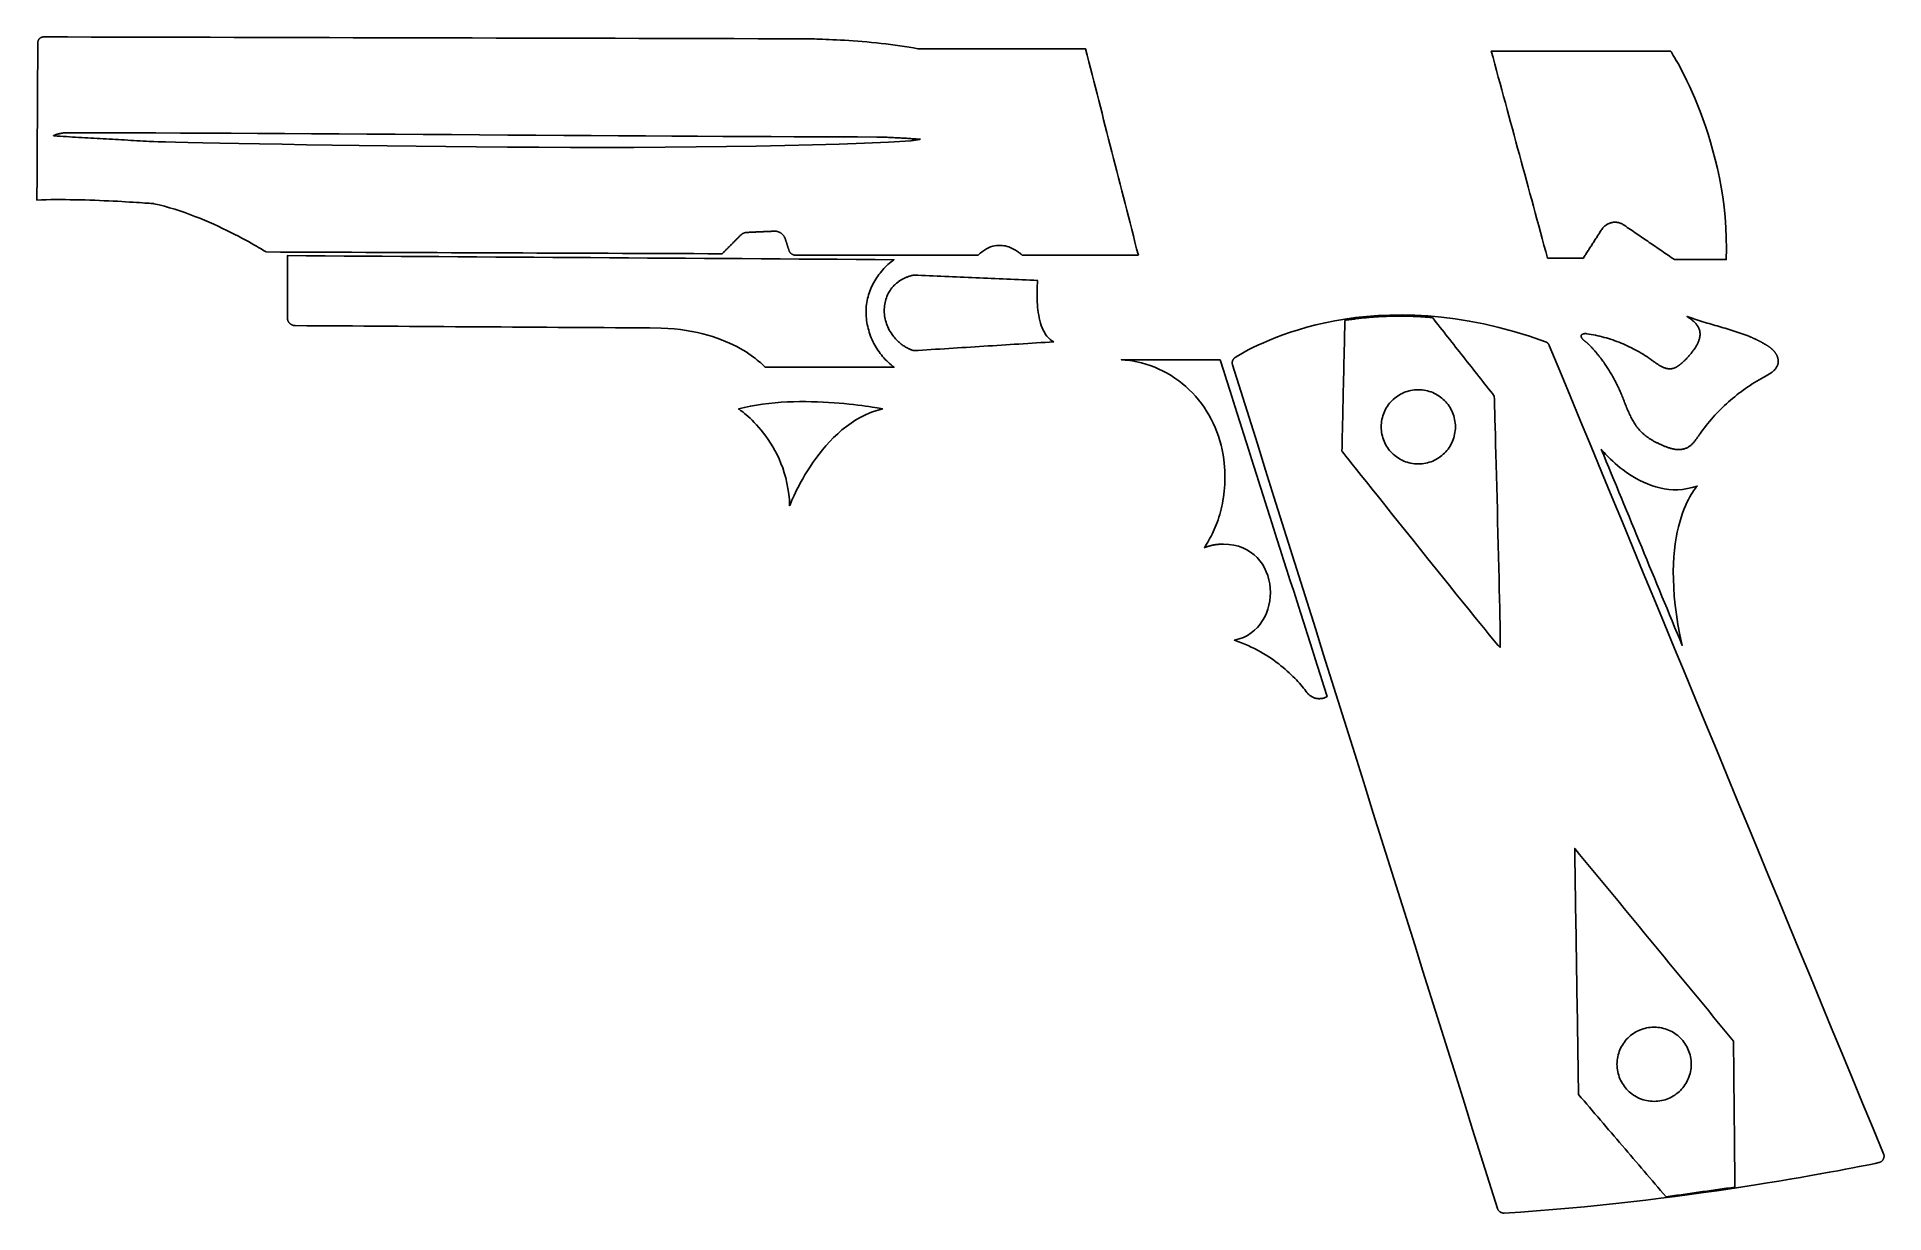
# Model space of a CAD drawing. Header units: millimetres. Extents: x 10 to 146, y -148 to -61.
import ezdxf

# ---------------------------------------------------------------- set-up
doc = ezdxf.new("R2010")
doc.units = ezdxf.units.MM

msp = doc.modelspace()

# ---------------------------------------------------------------- linework, layer by layer
for points in [[(90.969592, -76.980288), (90.701876, -76.980288), (90.43416, -76.980288), (90.166444, -76.980288), (89.898728, -76.980288), (89.631012, -76.980288), (89.363296, -76.980288), (89.09558, -76.980288), (88.827864, -76.980288), (88.560148, -76.980288), (88.292432, -76.980288), (88.024716, -76.980288), (87.757, -76.980288), (87.489284, -76.980288), (87.221568, -76.980288), (86.953852, -76.980288), (86.686136, -76.980288), (86.41842, -76.980288), (86.150704, -76.980288), (85.882988, -76.980288), (85.615272, -76.980288), (85.347556, -76.980288), (85.07984, -76.980288), (84.812124, -76.980288), (84.544408, -76.980288), (84.276692, -76.980288), (84.008976, -76.980288), (83.74126, -76.980288), (83.473544, -76.980288), (83.205828, -76.980288), (82.938112, -76.980288), (82.670396, -76.980288), (82.40268, -76.980288), (82.398108, -76.975716), (82.3849, -76.962508), (82.363056, -76.941426), (82.33283, -76.913486), (82.294476, -76.879704), (82.248502, -76.840842), (82.194908, -76.797916), (82.133948, -76.751688), (82.06613, -76.70292), (81.991454, -76.652882), (81.910174, -76.602082), (81.822798, -76.551536), (81.729326, -76.50226), (81.630266, -76.455016), (81.525618, -76.41082), (81.415636, -76.370434), (81.300828, -76.334874), (81.181194, -76.304902), (81.057242, -76.281534), (80.928972, -76.265532), (80.796892, -76.257912), (80.661256, -76.259436), (80.522064, -76.27112), (80.379824, -76.29398), (80.234536, -76.328524), (80.086708, -76.376022), (79.936594, -76.437236), (79.784194, -76.512928), (79.630016, -76.604114), (79.474314, -76.711556), (79.317088, -76.83627), (79.158846, -76.979272), (78.738984, -76.979272), (78.319122, -76.979272), (77.89926, -76.979272), (77.479398, -76.979272), (77.059536, -76.979272), (76.639674, -76.979272), (76.219812, -76.979272), (75.79995, -76.979272), (75.380088, -76.979272), (74.960226, -76.979272), (74.540364, -76.979272), (74.120502, -76.979272), (73.70064, -76.979272), (73.280778, -76.979272), (72.860916, -76.979272), (72.441054, -76.979272), (72.021192, -76.979272), (71.60133, -76.979272), (71.181468, -76.979272), (70.761606, -76.979272), (70.341744, -76.979272), (69.921882, -76.979272), (69.50202, -76.979272), (69.082158, -76.979272), (68.662296, -76.979272), (68.242434, -76.979272), (67.822572, -76.979272), (67.40271, -76.979272), (66.982848, -76.979272), (66.562986, -76.979272), (66.143124, -76.979272), (65.723262, -76.979272), (65.702688, -76.978764), (65.682114, -76.977494), (65.661794, -76.975462), (65.641728, -76.972668), (65.621916, -76.969112), (65.602358, -76.964794), (65.583054, -76.959714), (65.564004, -76.953872), (65.545208, -76.947268), (65.526666, -76.939902), (65.508632, -76.931774), (65.490852, -76.923138), (65.47358, -76.91374), (65.456562, -76.90358), (65.440052, -76.892912), (65.423796, -76.881482), (65.408048, -76.869544), (65.392808, -76.856844), (65.378076, -76.843636), (65.363852, -76.82992), (65.350136, -76.815696), (65.336928, -76.80071), (65.324482, -76.785216), (65.312544, -76.769214), (65.301114, -76.752704), (65.290446, -76.735686), (65.280286, -76.71816), (65.270888, -76.70038), (65.261998, -76.682092), (65.25387, -76.663296), (65.246504, -76.643992), (65.2399, -76.624434), (65.231264, -76.597256), (65.222628, -76.570078), (65.213992, -76.5429), (65.205356, -76.515722), (65.19672, -76.488544), (65.188084, -76.461366), (65.179448, -76.434188), (65.170812, -76.40701), (65.162176, -76.379832), (65.15354, -76.352654), (65.144904, -76.325476), (65.136268, -76.298298), (65.127632, -76.27112), (65.118996, -76.243942), (65.11036, -76.216764), (65.101724, -76.189586), (65.093088, -76.162408), (65.084452, -76.13523), (65.075816, -76.108052), (65.06718, -76.080874), (65.058544, -76.053696), (65.049908, -76.026518), (65.041272, -75.99934), (65.032636, -75.972162), (65.024, -75.944984), (65.015364, -75.917806), (65.006728, -75.890628), (64.998092, -75.86345), (64.989456, -75.836272), (64.98082, -75.809094), (64.972184, -75.781916), (64.963548, -75.754738), (64.951356, -75.723496), (64.937894, -75.693016), (64.923416, -75.663298), (64.907668, -75.634342), (64.890904, -75.606148), (64.873124, -75.578716), (64.854328, -75.552046), (64.834516, -75.526392), (64.813942, -75.5015), (64.792352, -75.47737), (64.769746, -75.454256), (64.746378, -75.432158), (64.722248, -75.410822), (64.697356, -75.390502), (64.671702, -75.371198), (64.645286, -75.35291), (64.618108, -75.335638), (64.590422, -75.319382), (64.561974, -75.304396), (64.533018, -75.290426), (64.503554, -75.277472), (64.473582, -75.265788), (64.443102, -75.25512), (64.412114, -75.245722), (64.380618, -75.237594), (64.348868, -75.230736), (64.31661, -75.224894), (64.284098, -75.220322), (64.251332, -75.21702), (64.218312, -75.215242), (64.185038, -75.214734), (64.15151, -75.215496), (64.088772, -75.21829), (64.026034, -75.221084), (63.963296, -75.223878), (63.900558, -75.226672), (63.83782, -75.229466), (63.775082, -75.23226), (63.712344, -75.235054), (63.649606, -75.237848), (63.586868, -75.240642), (63.52413, -75.243436), (63.461392, -75.24623), (63.398654, -75.249024), (63.335916, -75.251818), (63.273178, -75.254612), (63.21044, -75.257406), (63.147702, -75.2602), (63.084964, -75.262994), (63.022226, -75.265788), (62.959488, -75.268582), (62.89675, -75.271376), (62.834012, -75.27417), (62.771274, -75.276964), (62.708536, -75.279758), (62.645798, -75.282552), (62.58306, -75.285346), (62.520322, -75.28814), (62.457584, -75.290934), (62.394846, -75.293728), (62.332108, -75.296522), (62.26937, -75.299316), (62.206632, -75.30211), (62.143894, -75.304904), (62.128146, -75.305666), (62.112398, -75.306936), (62.09665, -75.30846), (62.081156, -75.310492), (62.065662, -75.312778), (62.050168, -75.315572), (62.034928, -75.31862), (62.019688, -75.321922), (62.004448, -75.325732), (61.989462, -75.329796), (61.974476, -75.334114), (61.959744, -75.33894), (61.945012, -75.34402), (61.930534, -75.349354), (61.916056, -75.355196), (61.901832, -75.361292), (61.887608, -75.367642), (61.873638, -75.3745), (61.859922, -75.381612), (61.846206, -75.388978), (61.832744, -75.396598), (61.819282, -75.404726), (61.806074, -75.413108), (61.79312, -75.421744), (61.78042, -75.430634), (61.76772, -75.439778), (61.755274, -75.44943), (61.743082, -75.459336), (61.731144, -75.469496), (61.71946, -75.47991), (61.70803, -75.490578), (61.696854, -75.5015), (61.654182, -75.544426), (61.61151, -75.587352), (61.568838, -75.630278), (61.526166, -75.673204), (61.483494, -75.71613), (61.440822, -75.759056), (61.39815, -75.801982), (61.355478, -75.844908), (61.312806, -75.887834), (61.270134, -75.93076), (61.227462, -75.973686), (61.18479, -76.016612), (61.142118, -76.059538), (61.099446, -76.102464), (61.056774, -76.14539), (61.014102, -76.188316), (60.97143, -76.231242), (60.928758, -76.274168), (60.886086, -76.317094), (60.843414, -76.36002), (60.800742, -76.402946), (60.75807, -76.445872), (60.715398, -76.488798), (60.672726, -76.531724), (60.630054, -76.57465), (60.587382, -76.617576), (60.54471, -76.660502), (60.502038, -76.703428), (60.459366, -76.746354), (60.416694, -76.78928), (60.374022, -76.832206), (60.33135, -76.875132), (59.28233, -76.871068), (58.23331, -76.867004), (57.18429, -76.86294), (56.13527, -76.858876), (55.08625, -76.854812), (54.03723, -76.850748), (52.98821, -76.846684), (51.93919, -76.84262), (50.89017, -76.838556), (49.84115, -76.834492), (48.79213, -76.830428), (47.74311, -76.826364), (46.69409, -76.8223), (45.64507, -76.818236), (44.59605, -76.814172), (43.54703, -76.810108), (42.49801, -76.806044), (41.44899, -76.80198), (40.39997, -76.797916), (39.35095, -76.793852), (38.30193, -76.789788), (37.25291, -76.785724), (36.20389, -76.78166), (35.15487, -76.777596), (34.10585, -76.773532), (33.05683, -76.769468), (32.00781, -76.765404), (30.95879, -76.76134), (29.90977, -76.757276), (28.86075, -76.753212), (27.81173, -76.749148), (26.76271, -76.745084), (26.750518, -76.737464), (26.714704, -76.715112), (26.65603, -76.67879), (26.575258, -76.62926), (26.47315, -76.567284), (26.350468, -76.493878), (26.207974, -76.40955), (26.04643, -76.315316), (25.866852, -76.212192), (25.669748, -76.100686), (25.456134, -75.98156), (25.226518, -75.85583), (24.981916, -75.724258), (24.722836, -75.587606), (24.450294, -75.446636), (24.165052, -75.302364), (23.867872, -75.155552), (23.559516, -75.006708), (23.240746, -74.857102), (22.912324, -74.707242), (22.575012, -74.55789), (22.229826, -74.410062), (21.877274, -74.26452), (21.518372, -74.122026), (21.153628, -73.983342), (20.784058, -73.84923), (20.41017, -73.720706), (20.03298, -73.598532), (19.65325, -73.48347), (19.271742, -73.376282), (18.889218, -73.27773), (18.50644, -73.18883), (18.491708, -73.18756), (18.448274, -73.184258), (18.377154, -73.17867), (18.279872, -73.171304), (18.157444, -73.16216), (18.01114, -73.151492), (17.84223, -73.139554), (17.651984, -73.126346), (17.441672, -73.112122), (17.212564, -73.097136), (16.965676, -73.081642), (16.702532, -73.06564), (16.424148, -73.049384), (16.131794, -73.032874), (15.82674, -73.016364), (15.510256, -73.000108), (15.183612, -72.98436), (14.847824, -72.96912), (14.504416, -72.954642), (14.154404, -72.94118), (13.799058, -72.928988), (13.439648, -72.918066), (13.077444, -72.908668), (12.713716, -72.900794), (12.34948, -72.894698), (11.98626, -72.890634), (11.625072, -72.888856), (11.26744, -72.889364), (10.91438, -72.892666), (10.567162, -72.898508), (10.226802, -72.907398), (9.894824, -72.919336), (9.896856, -72.557132), (9.898888, -72.194928), (9.90092, -71.832724), (9.902952, -71.47052), (9.904984, -71.108316), (9.907016, -70.746112), (9.909048, -70.383908), (9.91108, -70.021704), (9.913112, -69.6595), (9.915144, -69.297296), (9.917176, -68.935092), (9.919208, -68.572888), (9.92124, -68.210684), (9.923272, -67.84848), (9.925304, -67.486276), (9.927336, -67.124072), (9.929368, -66.761868), (9.9314, -66.399664), (9.933432, -66.03746), (9.935464, -65.675256), (9.937496, -65.313052), (9.939528, -64.950848), (9.94156, -64.588644), (9.943592, -64.22644), (9.945624, -63.864236), (9.947656, -63.502032), (9.949688, -63.139828), (9.95172, -62.777624), (9.953752, -62.41542), (9.955784, -62.053216), (9.957816, -61.691012), (9.959848, -61.328808), (9.96061, -61.307218), (9.962388, -61.285882), (9.965182, -61.2648), (9.968992, -61.243972), (9.973818, -61.223652), (9.97966, -61.203586), (9.986264, -61.184028), (9.993884, -61.164978), (10.00252, -61.146436), (10.011918, -61.128402), (10.022078, -61.110876), (10.033, -61.093858), (10.044938, -61.077348), (10.057638, -61.061346), (10.070846, -61.046106), (10.084816, -61.031628), (10.099548, -61.017658), (10.114788, -61.00445), (10.13079, -60.992004), (10.1473, -60.98032), (10.164572, -60.969398), (10.182352, -60.959238), (10.20064, -60.950094), (10.219436, -60.941712), (10.23874, -60.934092), (10.258298, -60.927488), (10.278364, -60.9219), (10.298684, -60.917328), (10.319512, -60.913772), (10.340594, -60.911232), (10.36193, -60.909708), (10.38352, -60.9092), (12.136374, -60.913518), (13.889228, -60.917836), (15.642082, -60.922154), (17.394936, -60.926472), (19.14779, -60.93079), (20.900644, -60.935108), (22.653498, -60.939426), (24.406352, -60.943744), (26.159206, -60.948062), (27.91206, -60.95238), (29.664914, -60.956698), (31.417768, -60.961016), (33.170622, -60.965334), (34.923476, -60.969652), (36.67633, -60.97397), (38.429184, -60.978288), (40.182038, -60.982606), (41.934892, -60.986924), (43.687746, -60.991242), (45.4406, -60.99556), (47.193454, -60.999878), (48.946308, -61.004196), (50.699162, -61.008514), (52.452016, -61.012832), (54.20487, -61.01715), (55.957724, -61.021468), (57.710578, -61.025786), (59.463432, -61.030104), (61.216286, -61.034422), (62.96914, -61.03874), (64.721994, -61.043058), (66.474848, -61.047376), (66.489072, -61.04763), (66.530728, -61.048138), (66.598546, -61.049154), (66.69151, -61.050932), (66.808604, -61.053472), (66.948304, -61.056774), (67.109594, -61.061092), (67.291458, -61.066426), (67.492626, -61.07303), (67.711828, -61.080904), (67.947794, -61.090048), (68.199508, -61.100716), (68.465954, -61.112908), (68.745862, -61.126878), (69.037962, -61.142626), (69.340984, -61.160152), (69.653912, -61.17971), (69.975476, -61.201554), (70.30466, -61.22543), (70.640194, -61.251592), (70.981062, -61.280294), (71.32574, -61.311536), (71.673466, -61.345318), (72.022716, -61.381894), (72.372474, -61.421518), (72.721724, -61.463936), (73.068942, -61.509402), (73.413366, -61.55817), (73.753472, -61.61024), (74.088244, -61.665612), (74.416412, -61.72454), (74.73696, -61.787024), (75.122278, -61.787024), (75.507596, -61.787024), (75.892914, -61.787024), (76.278232, -61.787024), (76.66355, -61.787024), (77.048868, -61.787024), (77.434186, -61.787024), (77.819504, -61.787024), (78.204822, -61.787024), (78.59014, -61.787024), (78.975458, -61.787024), (79.360776, -61.787024), (79.746094, -61.787024), (80.131412, -61.787024), (80.51673, -61.787024), (80.902048, -61.787024), (81.287366, -61.787024), (81.672684, -61.787024), (82.058002, -61.787024), (82.44332, -61.787024), (82.828638, -61.787024), (83.213956, -61.787024), (83.599274, -61.787024), (83.984592, -61.787024), (84.36991, -61.787024), (84.755228, -61.787024), (85.140546, -61.787024), (85.525864, -61.787024), (85.911182, -61.787024), (86.2965, -61.787024), (86.681818, -61.787024), (87.067136, -61.787024), (87.188548, -62.26175), (87.30996, -62.736476), (87.431372, -63.211202), (87.552784, -63.685928), (87.674196, -64.160654), (87.795608, -64.63538), (87.91702, -65.110106), (88.038432, -65.584832), (88.159844, -66.059558), (88.281256, -66.534284), (88.402668, -67.00901), (88.52408, -67.483736), (88.645492, -67.958462), (88.766904, -68.433188), (88.888316, -68.907914), (89.009728, -69.38264), (89.13114, -69.857366), (89.252552, -70.332092), (89.373964, -70.806818), (89.495376, -71.281544), (89.616788, -71.75627), (89.7382, -72.230996), (89.859612, -72.705722), (89.981024, -73.180448), (90.102436, -73.655174), (90.223848, -74.1299), (90.34526, -74.604626), (90.466672, -75.079352), (90.588084, -75.554078), (90.709496, -76.028804), (90.830908, -76.50353)], [(121.069862, -77.19187), (120.940576, -76.715874), (120.81129, -76.239878), (120.682004, -75.763882), (120.552718, -75.287886), (120.423432, -74.81189), (120.294146, -74.335894), (120.16486, -73.859898), (120.035574, -73.383902), (119.906288, -72.907906), (119.777002, -72.43191), (119.647716, -71.955914), (119.51843, -71.479918), (119.389144, -71.003922), (119.259858, -70.527926), (119.130572, -70.05193), (119.001286, -69.575934), (118.872, -69.099938), (118.742714, -68.623942), (118.613428, -68.147946), (118.484142, -67.67195), (118.354856, -67.195954), (118.22557, -66.719958), (118.096284, -66.243962), (117.966998, -65.767966), (117.837712, -65.29197), (117.708426, -64.815974), (117.57914, -64.339978), (117.449854, -63.863982), (117.320568, -63.387986), (117.191282, -62.91199), (117.061996, -62.435994), (116.93271, -61.959998), (117.34546, -61.959998), (117.75821, -61.959998), (118.17096, -61.959998), (118.58371, -61.959998), (118.99646, -61.959998), (119.40921, -61.959998), (119.82196, -61.959998), (120.23471, -61.959998), (120.64746, -61.959998), (121.06021, -61.959998), (121.47296, -61.959998), (121.88571, -61.959998), (122.29846, -61.959998), (122.71121, -61.959998), (123.12396, -61.959998), (123.53671, -61.959998), (123.94946, -61.959998), (124.36221, -61.959998), (124.77496, -61.959998), (125.18771, -61.959998), (125.60046, -61.959998), (126.01321, -61.959998), (126.42596, -61.959998), (126.83871, -61.959998), (127.25146, -61.959998), (127.66421, -61.959998), (128.07696, -61.959998), (128.48971, -61.959998), (128.90246, -61.959998), (129.31521, -61.959998), (129.72796, -61.959998), (130.14071, -61.959998), (130.15341, -61.979556), (130.189986, -62.037722), (130.249168, -62.13348), (130.328924, -62.266068), (130.42773, -62.434724), (130.544062, -62.638432), (130.676142, -62.876176), (130.822192, -63.147194), (130.980688, -63.45047), (131.150106, -63.785242), (131.328414, -64.150494), (131.514342, -64.545464), (131.705858, -64.969136), (131.901438, -65.420748), (132.099558, -65.899284), (132.29844, -66.403982), (132.496306, -66.933826), (132.691632, -67.488054), (132.882894, -68.06565), (133.06806, -68.665852), (133.245606, -69.287644), (133.414008, -69.930264), (133.571488, -70.592696), (133.716522, -71.274178), (133.847332, -71.973694), (133.96214, -72.690482), (134.059422, -73.423526), (134.1374, -74.172064), (134.19455, -74.93508), (134.229348, -75.711812), (134.239762, -76.501244), (134.224268, -77.30236), (134.104888, -77.30236), (133.985508, -77.30236), (133.866128, -77.30236), (133.746748, -77.30236), (133.627368, -77.30236), (133.507988, -77.30236), (133.388608, -77.30236), (133.269228, -77.30236), (133.149848, -77.30236), (133.030468, -77.30236), (132.911088, -77.30236), (132.791708, -77.30236), (132.672328, -77.30236), (132.552948, -77.30236), (132.433568, -77.30236), (132.314188, -77.30236), (132.194808, -77.30236), (132.075428, -77.30236), (131.956048, -77.30236), (131.836668, -77.30236), (131.717288, -77.30236), (131.597908, -77.30236), (131.478528, -77.30236), (131.359148, -77.30236), (131.239768, -77.30236), (131.120388, -77.30236), (131.001008, -77.30236), (130.881628, -77.30236), (130.762248, -77.30236), (130.642868, -77.30236), (130.523488, -77.30236), (130.404108, -77.30236), (130.288792, -77.223366), (130.173476, -77.144372), (130.05816, -77.065378), (129.942844, -76.986384), (129.827528, -76.90739), (129.712212, -76.828396), (129.596896, -76.749402), (129.48158, -76.670408), (129.366264, -76.591414), (129.250948, -76.51242), (129.135632, -76.433426), (129.020316, -76.354432), (128.905, -76.275438), (128.789684, -76.196444), (128.674368, -76.11745), (128.559052, -76.038456), (128.443736, -75.959462), (128.32842, -75.880468), (128.213104, -75.801474), (128.097788, -75.72248), (127.982472, -75.643486), (127.867156, -75.564492), (127.75184, -75.485498), (127.636524, -75.406504), (127.521208, -75.32751), (127.405892, -75.248516), (127.290576, -75.169522), (127.17526, -75.090528), (127.059944, -75.011534), (126.944628, -74.93254), (126.829312, -74.853546), (126.713996, -74.774552), (126.665228, -74.741532), (126.615444, -74.711306), (126.564644, -74.683874), (126.513082, -74.658982), (126.460758, -74.636884), (126.407672, -74.61758), (126.354078, -74.600816), (126.299976, -74.586846), (126.245366, -74.575416), (126.190502, -74.56678), (126.135638, -74.560684), (126.08052, -74.557128), (126.025402, -74.556366), (125.970538, -74.558144), (125.915674, -74.562462), (125.861064, -74.56932), (125.806962, -74.578718), (125.753368, -74.590656), (125.700282, -74.605134), (125.647958, -74.622152), (125.596396, -74.64171), (125.545596, -74.663554), (125.495812, -74.687938), (125.447044, -74.714862), (125.399546, -74.744072), (125.353064, -74.775822), (125.308106, -74.809858), (125.264418, -74.84618), (125.222508, -74.885042), (125.182122, -74.92619), (125.143514, -74.969624), (125.106684, -75.015344), (125.062996, -75.083416), (125.019308, -75.151488), (124.97562, -75.21956), (124.931932, -75.287632), (124.888244, -75.355704), (124.844556, -75.423776), (124.800868, -75.491848), (124.75718, -75.55992), (124.713492, -75.627992), (124.669804, -75.696064), (124.626116, -75.764136), (124.582428, -75.832208), (124.53874, -75.90028), (124.495052, -75.968352), (124.451364, -76.036424), (124.407676, -76.104496), (124.363988, -76.172568), (124.3203, -76.24064), (124.276612, -76.308712), (124.232924, -76.376784), (124.189236, -76.444856), (124.145548, -76.512928), (124.10186, -76.581), (124.058172, -76.649072), (124.014484, -76.717144), (123.970796, -76.785216), (123.927108, -76.853288), (123.88342, -76.92136), (123.839732, -76.989432), (123.796044, -77.057504), (123.752356, -77.125576), (123.708668, -77.193648), (123.626372, -77.193648), (123.544076, -77.193648), (123.46178, -77.193648), (123.379484, -77.193648), (123.297188, -77.193648), (123.214892, -77.193648), (123.132596, -77.193648), (123.0503, -77.193648), (122.968004, -77.193648), (122.885708, -77.193648), (122.803412, -77.193648), (122.721116, -77.193648), (122.63882, -77.193648), (122.556524, -77.193648), (122.474228, -77.193648), (122.391932, -77.193648), (122.309636, -77.193648), (122.22734, -77.193648), (122.145044, -77.193648), (122.062748, -77.193648), (121.980452, -77.193648), (121.898156, -77.193648), (121.81586, -77.193648), (121.733564, -77.193648), (121.651268, -77.193648), (121.568972, -77.193648), (121.486676, -77.193648), (121.40438, -77.193648), (121.322084, -77.193648), (121.239788, -77.193648), (121.157492, -77.193648)], [(74.913998, -68.446396), (74.863198, -68.442332), (74.804524, -68.43776), (74.73823, -68.43268), (74.665078, -68.427346), (74.585322, -68.421758), (74.499724, -68.415662), (74.408538, -68.409312), (74.312272, -68.402962), (74.211434, -68.396358), (74.106278, -68.3895), (73.997566, -68.382642), (73.885552, -68.375784), (73.770998, -68.368926), (73.654158, -68.362068), (73.53554, -68.35521), (73.415398, -68.348352), (73.294494, -68.341748), (73.173336, -68.335144), (73.052178, -68.328794), (72.931528, -68.322698), (72.811894, -68.316856), (72.693784, -68.311268), (72.577706, -68.305934), (72.464168, -68.301108), (72.353424, -68.29679), (72.246236, -68.292726), (72.142858, -68.28917), (72.043798, -68.286122), (71.949564, -68.283836), (71.860664, -68.282058), (71.777352, -68.281042), (71.70039, -68.280534), (70.296024, -68.277994), (68.812156, -68.27393), (67.253612, -68.268596), (65.625472, -68.261992), (63.932816, -68.254118), (62.18047, -68.245228), (60.373514, -68.235576), (58.517028, -68.224908), (56.615838, -68.213478), (54.675024, -68.20154), (52.699412, -68.18884), (50.694336, -68.175886), (48.664622, -68.162424), (46.615096, -68.148708), (44.550838, -68.134738), (42.476928, -68.120768), (40.398446, -68.106798), (38.320218, -68.092828), (36.247324, -68.079112), (34.18459, -68.06565), (32.137096, -68.052696), (30.109922, -68.04025), (28.108148, -68.028312), (26.1366, -68.017136), (24.200358, -68.006468), (22.304248, -67.996816), (20.45335, -67.98818), (18.652744, -67.98056), (16.907256, -67.973956), (15.221966, -67.968622), (13.601954, -67.964558), (12.052046, -67.962018), (12.020296, -67.962526), (11.98626, -67.964304), (11.949938, -67.967098), (11.911838, -67.970908), (11.87196, -67.975734), (11.830812, -67.981576), (11.788648, -67.98818), (11.745468, -67.995546), (11.70178, -68.00342), (11.657838, -68.012056), (11.613896, -68.0212), (11.570208, -68.030598), (11.527028, -68.040504), (11.48461, -68.050664), (11.443208, -68.061078), (11.403076, -68.071746), (11.364468, -68.082414), (11.327892, -68.093082), (11.293348, -68.10375), (11.26109, -68.114164), (11.231626, -68.124324), (11.204956, -68.13423), (11.181588, -68.143882), (11.161522, -68.153026), (11.145266, -68.161662), (11.13282, -68.16979), (11.124692, -68.177156), (11.121136, -68.18376), (11.122406, -68.189602), (11.128756, -68.194682), (11.140186, -68.198746), (11.157204, -68.201794), (11.38301, -68.214748), (11.608816, -68.227702), (11.834622, -68.240656), (12.060428, -68.25361), (12.286234, -68.266564), (12.51204, -68.279518), (12.737846, -68.292472), (12.963652, -68.305426), (13.189458, -68.31838), (13.415264, -68.331334), (13.64107, -68.344288), (13.866876, -68.357242), (14.092682, -68.370196), (14.318488, -68.38315), (14.544294, -68.396104), (14.7701, -68.409058), (14.995906, -68.422012), (15.221712, -68.434966), (15.447518, -68.44792), (15.673324, -68.460874), (15.89913, -68.473828), (16.124936, -68.486782), (16.350742, -68.499736), (16.576548, -68.51269), (16.802354, -68.525644), (17.02816, -68.538598), (17.253966, -68.551552), (17.479772, -68.564506), (17.705578, -68.57746), (17.931384, -68.590414), (18.15719, -68.603368), (18.382996, -68.616322), (18.495518, -68.619116), (18.825464, -68.627244), (19.361658, -68.640198), (20.092924, -68.65747), (21.008086, -68.678298), (22.095968, -68.702174), (23.34514, -68.72859), (24.744426, -68.756784), (26.28265, -68.786502), (27.948636, -68.816982), (29.731208, -68.847716), (31.61919, -68.878196), (33.601152, -68.907914), (35.665918, -68.936108), (37.802312, -68.96227), (39.999158, -68.985892), (42.245026, -69.006466), (44.528994, -69.02323), (46.839632, -69.035676), (49.165764, -69.043296), (51.496214, -69.045582), (53.819552, -69.042026), (56.124856, -69.031866), (58.400696, -69.014594), (60.635896, -68.989702), (62.81928, -68.956682), (64.939672, -68.915026), (66.985642, -68.863972), (68.946268, -68.803012), (70.81012, -68.731638), (72.566022, -68.649088), (74.202798, -68.555108), (74.20483, -68.554346), (74.210672, -68.553076), (74.220324, -68.551298), (74.233278, -68.549012), (74.24928, -68.546472), (74.26833, -68.543424), (74.28992, -68.540122), (74.313796, -68.536566), (74.339704, -68.532756), (74.36739, -68.528692), (74.396854, -68.524374), (74.427588, -68.519802), (74.459338, -68.51523), (74.49185, -68.510404), (74.52487, -68.505578), (74.558144, -68.500752), (74.591418, -68.495926), (74.624438, -68.4911), (74.65695, -68.486274), (74.6887, -68.481702), (74.719434, -68.47713), (74.748898, -68.472812), (74.776584, -68.468748), (74.802492, -68.464938), (74.826368, -68.461382), (74.847958, -68.45808), (74.867008, -68.455032), (74.88301, -68.452492), (74.895964, -68.450206), (74.905616, -68.448428), (74.911458, -68.447158)], [(70.91426, -81.190338), (70.9168, -81.04124), (70.923912, -80.893412), (70.93585, -80.747108), (70.95236, -80.602328), (70.973442, -80.459072), (70.999096, -80.31734), (71.029068, -80.177132), (71.063358, -80.038702), (71.101966, -79.901796), (71.144638, -79.766668), (71.191374, -79.633318), (71.242174, -79.501746), (71.296784, -79.372206), (71.355204, -79.244444), (71.417434, -79.118714), (71.483474, -78.994762), (71.55307, -78.872842), (71.626222, -78.752954), (71.702676, -78.635098), (71.782432, -78.519528), (71.86549, -78.40599), (71.951596, -78.294738), (72.041004, -78.185772), (72.133206, -78.079092), (72.228456, -77.974698), (72.3265, -77.87259), (72.427338, -77.773022), (72.53097, -77.67574), (72.637142, -77.580998), (72.745854, -77.488796), (72.856852, -77.399134), (72.97039, -77.312012), (71.575168, -77.302868), (70.179946, -77.29347), (68.784724, -77.284326), (67.389502, -77.274928), (65.99428, -77.265784), (64.599058, -77.256386), (63.203836, -77.247242), (61.808614, -77.237844), (60.413392, -77.2287), (59.01817, -77.219556), (57.622948, -77.210158), (56.227726, -77.201014), (54.832504, -77.191616), (53.437282, -77.182472), (52.04206, -77.173074), (50.646838, -77.16393), (49.251616, -77.154532), (47.856394, -77.145388), (46.461172, -77.136244), (45.06595, -77.126846), (43.670728, -77.117702), (42.275506, -77.108304), (40.880284, -77.09916), (39.485062, -77.089762), (38.08984, -77.080618), (36.694618, -77.07122), (35.299396, -77.062076), (33.904174, -77.052932), (32.508952, -77.043534), (31.11373, -77.03439), (29.718508, -77.024992), (28.323286, -77.015848), (28.323286, -77.158596), (28.323286, -77.301344), (28.323286, -77.444092), (28.323286, -77.58684), (28.323286, -77.729588), (28.323286, -77.872336), (28.323286, -78.015084), (28.323286, -78.157832), (28.323286, -78.30058), (28.323286, -78.443328), (28.323286, -78.586076), (28.323286, -78.728824), (28.323286, -78.871572), (28.323286, -79.01432), (28.323286, -79.157068), (28.323286, -79.299816), (28.323286, -79.442564), (28.323286, -79.585312), (28.323286, -79.72806), (28.323286, -79.870808), (28.323286, -80.013556), (28.323286, -80.156304), (28.323286, -80.299052), (28.323286, -80.4418), (28.323286, -80.584548), (28.323286, -80.727296), (28.323286, -80.870044), (28.323286, -81.012792), (28.323286, -81.15554), (28.323286, -81.298288), (28.323286, -81.441036), (28.323286, -81.583784), (28.324048, -81.613756), (28.326334, -81.64322), (28.330144, -81.67243), (28.335224, -81.701132), (28.341574, -81.729326), (28.349448, -81.757012), (28.358592, -81.78419), (28.369006, -81.810606), (28.38069, -81.836514), (28.39339, -81.86166), (28.40736, -81.886044), (28.422346, -81.909666), (28.438602, -81.932526), (28.455874, -81.954624), (28.474162, -81.975706), (28.493466, -81.996026), (28.513532, -82.01533), (28.534614, -82.033618), (28.556458, -82.05089), (28.579318, -82.067146), (28.60294, -82.082386), (28.627324, -82.09661), (28.65247, -82.109564), (28.678124, -82.121248), (28.70454, -82.131916), (28.731464, -82.141314), (28.75915, -82.149188), (28.787344, -82.155792), (28.816046, -82.161126), (28.845256, -82.164936), (28.87472, -82.167476), (28.904692, -82.168492), (29.746448, -82.17408), (30.588204, -82.179668), (31.42996, -82.185256), (32.271716, -82.190844), (33.113472, -82.196432), (33.955228, -82.20202), (34.796984, -82.207608), (35.63874, -82.213196), (36.480496, -82.218784), (37.322252, -82.224372), (38.164008, -82.22996), (39.005764, -82.235548), (39.84752, -82.241136), (40.689276, -82.246724), (41.531032, -82.252312), (42.372788, -82.2579), (43.214544, -82.263488), (44.0563, -82.269076), (44.898056, -82.274664), (45.739812, -82.280252), (46.581568, -82.28584), (47.423324, -82.291428), (48.26508, -82.297016), (49.106836, -82.302604), (49.948592, -82.308192), (50.790348, -82.31378), (51.632104, -82.319368), (52.47386, -82.324956), (53.315616, -82.330544), (54.157372, -82.336132), (54.999128, -82.34172), (55.840884, -82.347308), (56.327548, -82.36966), (56.797194, -82.405982), (57.249822, -82.455512), (57.685686, -82.517234), (58.10504, -82.589878), (58.50763, -82.672936), (58.89371, -82.765138), (59.263534, -82.865468), (59.617102, -82.973164), (59.954414, -83.08721), (60.275724, -83.20659), (60.581032, -83.330288), (60.870338, -83.457542), (61.143896, -83.587082), (61.40196, -83.718146), (61.644276, -83.849718), (61.871098, -83.980782), (62.08268, -84.110322), (62.279022, -84.237576), (62.460124, -84.361528), (62.62624, -84.480908), (62.77737, -84.595208), (62.913514, -84.703158), (63.034926, -84.803742), (63.141606, -84.896198), (63.233808, -84.97951), (63.311532, -85.052662), (63.375032, -85.114638), (63.424054, -85.164422), (63.459106, -85.201252), (63.479934, -85.224112), (63.486792, -85.231986), (63.783464, -85.231986), (64.080136, -85.231986), (64.376808, -85.231986), (64.67348, -85.231986), (64.970152, -85.231986), (65.266824, -85.231986), (65.563496, -85.231986), (65.860168, -85.231986), (66.15684, -85.231986), (66.453512, -85.231986), (66.750184, -85.231986), (67.046856, -85.231986), (67.343528, -85.231986), (67.6402, -85.231986), (67.936872, -85.231986), (68.233544, -85.231986), (68.530216, -85.231986), (68.826888, -85.231986), (69.12356, -85.231986), (69.420232, -85.231986), (69.716904, -85.231986), (70.013576, -85.231986), (70.310248, -85.231986), (70.60692, -85.231986), (70.903592, -85.231986), (71.200264, -85.231986), (71.496936, -85.231986), (71.793608, -85.231986), (72.09028, -85.231986), (72.386952, -85.231986), (72.683624, -85.231986), (72.980296, -85.231986), (72.865742, -85.144864), (72.753728, -85.054186), (72.644254, -84.960206), (72.53732, -84.862924), (72.43318, -84.76234), (72.331834, -84.658708), (72.233282, -84.552028), (72.137778, -84.442554), (72.045322, -84.330286), (71.955914, -84.215224), (71.869554, -84.097622), (71.786496, -83.97748), (71.70674, -83.854798), (71.63054, -83.72983), (71.557642, -83.602576), (71.4883, -83.47329), (71.422768, -83.341972), (71.360792, -83.208622), (71.302626, -83.07324), (71.24827, -82.93608), (71.197978, -82.797396), (71.151496, -82.657188), (71.109078, -82.515456), (71.070978, -82.3722), (71.036942, -82.227674), (71.007224, -82.081878), (70.981824, -81.935066), (70.960996, -81.787238), (70.944486, -81.638394), (70.932802, -81.488788), (70.92569, -81.33842)], [(84.74837, -83.362546), (84.425536, -83.382866), (84.102702, -83.403186), (83.779868, -83.423506), (83.457034, -83.443826), (83.1342, -83.464146), (82.811366, -83.484466), (82.488532, -83.504786), (82.165698, -83.525106), (81.842864, -83.545426), (81.52003, -83.565746), (81.197196, -83.586066), (80.874362, -83.606386), (80.551528, -83.626706), (80.228694, -83.647026), (79.90586, -83.667346), (79.583026, -83.687666), (79.260192, -83.707986), (78.937358, -83.728306), (78.614524, -83.748626), (78.29169, -83.768946), (77.968856, -83.789266), (77.646022, -83.809586), (77.323188, -83.829906), (77.000354, -83.850226), (76.67752, -83.870546), (76.354686, -83.890866), (76.031852, -83.911186), (75.709018, -83.931506), (75.386184, -83.951826), (75.06335, -83.972146), (74.740516, -83.992466), (74.417682, -84.012786), (74.415142, -84.012024), (74.407522, -84.009992), (74.395076, -84.006436), (74.377804, -84.001356), (74.356214, -83.994498), (74.330306, -83.985862), (74.300334, -83.975194), (74.266552, -83.962494), (74.22896, -83.947762), (74.188066, -83.930998), (74.14387, -83.911948), (74.096626, -83.890358), (74.046588, -83.866482), (73.99401, -83.840066), (73.938892, -83.810856), (73.881488, -83.778852), (73.822052, -83.744054), (73.760838, -83.706462), (73.6981, -83.665822), (73.633838, -83.62188), (73.56856, -83.57489), (73.502266, -83.524598), (73.43521, -83.47075), (73.367392, -83.413346), (73.29932, -83.352386), (73.230994, -83.28787), (73.162668, -83.219544), (73.094596, -83.147154), (73.027032, -83.070954), (72.959976, -82.99069), (72.893936, -82.906108), (72.828912, -82.817208), (72.757284, -82.711798), (72.690228, -82.604102), (72.627998, -82.494374), (72.57034, -82.382614), (72.517508, -82.269076), (72.469248, -82.154014), (72.425814, -82.037428), (72.387206, -81.919826), (72.353424, -81.800954), (72.324722, -81.68132), (72.300846, -81.560924), (72.281796, -81.440274), (72.267826, -81.319116), (72.258936, -81.197958), (72.255126, -81.0768), (72.256396, -80.955896), (72.262746, -80.8355), (72.274176, -80.715612), (72.290686, -80.596486), (72.31253, -80.478376), (72.339708, -80.361282), (72.371966, -80.245458), (72.409558, -80.131158), (72.452484, -80.018636), (72.500998, -79.907892), (72.554846, -79.799434), (72.614028, -79.693008), (72.678798, -79.589122), (72.749156, -79.487776), (72.824848, -79.389224), (72.906128, -79.29372), (72.992996, -79.201264), (73.024746, -79.169768), (73.057258, -79.138526), (73.090532, -79.107538), (73.124568, -79.077058), (73.159366, -79.046832), (73.19518, -79.017114), (73.231756, -78.98765), (73.269094, -78.958694), (73.307194, -78.930246), (73.34631, -78.902306), (73.386188, -78.874874), (73.426828, -78.84795), (73.468484, -78.821534), (73.510902, -78.795626), (73.554336, -78.770226), (73.598532, -78.745588), (73.643744, -78.721458), (73.689718, -78.69809), (73.736708, -78.67523), (73.784714, -78.653132), (73.833482, -78.631796), (73.883266, -78.610968), (73.934066, -78.590902), (73.985882, -78.571598), (74.038714, -78.553056), (74.092562, -78.535276), (74.147426, -78.518512), (74.203306, -78.50251), (74.260202, -78.48727), (74.318114, -78.473046), (74.377042, -78.459584), (74.436986, -78.447138), (74.72172, -78.45933), (75.006454, -78.471522), (75.291188, -78.483714), (75.575922, -78.495906), (75.860656, -78.508098), (76.14539, -78.52029), (76.430124, -78.532482), (76.714858, -78.544674), (76.999592, -78.556866), (77.284326, -78.569058), (77.56906, -78.58125), (77.853794, -78.593442), (78.138528, -78.605634), (78.423262, -78.617826), (78.707996, -78.630018), (78.99273, -78.64221), (79.277464, -78.654402), (79.562198, -78.666594), (79.846932, -78.678786), (80.131666, -78.690978), (80.4164, -78.70317), (80.701134, -78.715362), (80.985868, -78.727554), (81.270602, -78.739746), (81.555336, -78.751938), (81.84007, -78.76413), (82.124804, -78.776322), (82.409538, -78.788514), (82.694272, -78.800706), (82.979006, -78.812898), (83.26374, -78.82509), (83.548474, -78.837282), (83.547458, -78.848204), (83.54441, -78.879954), (83.539838, -78.931262), (83.53425, -79.000858), (83.5279, -79.087726), (83.521296, -79.190342), (83.514946, -79.30769), (83.509358, -79.4385), (83.50504, -79.581502), (83.502246, -79.735172), (83.501484, -79.898494), (83.503262, -80.070452), (83.507834, -80.249522), (83.515962, -80.434434), (83.5279, -80.623918), (83.543902, -80.816958), (83.56473, -81.012284), (83.590638, -81.208372), (83.622134, -81.404206), (83.659726, -81.598516), (83.703922, -81.790032), (83.754976, -81.977484), (83.813396, -82.159602), (83.87969, -82.33537), (83.954112, -82.503264), (84.03717, -82.662268), (84.129372, -82.810858), (84.231226, -82.948018), (84.34324, -83.072478), (84.465668, -83.182968), (84.599018, -83.278218)], [(98.091244, -84.506308), (98.270822, -84.396072), (98.48977, -84.267294), (98.747834, -84.122006), (99.044252, -83.962748), (99.378516, -83.79206), (99.750118, -83.611974), (100.158804, -83.42503), (100.603812, -83.233514), (101.084634, -83.039712), (101.601016, -82.84591), (102.152196, -82.654648), (102.73792, -82.468212), (103.357426, -82.288888), (104.01046, -82.118962), (104.696514, -81.960974), (105.414826, -81.816956), (106.165142, -81.689448), (106.946954, -81.58099), (107.759754, -81.493614), (108.60278, -81.42986), (109.475778, -81.392014), (110.37824, -81.382362), (111.309658, -81.40319), (112.269524, -81.457038), (113.25733, -81.546192), (114.272568, -81.672938), (115.31473, -81.839562), (116.383562, -82.048604), (117.478302, -82.30235), (118.598442, -82.603086), (119.743474, -82.953098), (120.913144, -83.354672), (120.925082, -83.359244), (120.93702, -83.36407), (120.948704, -83.36915), (120.960134, -83.374484), (120.971564, -83.380072), (120.98274, -83.386168), (120.993662, -83.392518), (121.004584, -83.399122), (121.015252, -83.40598), (121.025666, -83.413092), (121.035826, -83.420458), (121.045986, -83.428078), (121.055892, -83.435952), (121.065544, -83.44408), (121.074942, -83.452462), (121.084086, -83.461098), (121.092976, -83.469988), (121.101866, -83.479132), (121.110502, -83.48853), (121.118884, -83.497928), (121.127012, -83.50758), (121.134886, -83.517486), (121.142506, -83.527646), (121.149872, -83.53806), (121.156984, -83.548474), (121.163842, -83.559142), (121.170446, -83.570064), (121.176542, -83.58124), (121.182384, -83.592416), (121.187972, -83.603846), (121.193306, -83.61553), (121.198386, -83.627214), (121.967244, -85.487256), (122.736102, -87.347298), (123.50496, -89.20734), (124.273818, -91.067382), (125.042676, -92.927424), (125.811534, -94.787466), (126.580392, -96.647508), (127.34925, -98.50755), (128.118108, -100.367592), (128.886966, -102.227634), (129.655824, -104.087676), (130.424682, -105.947718), (131.19354, -107.80776), (131.962398, -109.667802), (132.731256, -111.527844), (133.500114, -113.387886), (134.268972, -115.247928), (135.03783, -117.10797), (135.806688, -118.968012), (136.575546, -120.828054), (137.344404, -122.688096), (138.113262, -124.548138), (138.88212, -126.40818), (139.650978, -128.268222), (140.419836, -130.128264), (141.188694, -131.988306), (141.957552, -133.848348), (142.72641, -135.70839), (143.495268, -137.568432), (144.264126, -139.428474), (145.032984, -141.288516), (145.801842, -143.148558), (145.811748, -143.174974), (145.82013, -143.20139), (145.826988, -143.22806), (145.832322, -143.25473), (145.836132, -143.2814), (145.838418, -143.30807), (145.83918, -143.334486), (145.838418, -143.360648), (145.836386, -143.38681), (145.83283, -143.412718), (145.828004, -143.438118), (145.821654, -143.463264), (145.814034, -143.487902), (145.805144, -143.512032), (145.794984, -143.535654), (145.783554, -143.558768), (145.771108, -143.58112), (145.757392, -143.602964), (145.742406, -143.624046), (145.726404, -143.644366), (145.709386, -143.66367), (145.691098, -143.682212), (145.671794, -143.699738), (145.651474, -143.716248), (145.630138, -143.731742), (145.60804, -143.745966), (145.584926, -143.759174), (145.560796, -143.771112), (145.535904, -143.78178), (145.51025, -143.791178), (145.48358, -143.799052), (145.456148, -143.805656), (145.174716, -143.863568), (144.840198, -143.93164), (144.454118, -144.00911), (144.018, -144.095216), (143.533368, -144.18945), (143.001746, -144.291304), (142.424912, -144.400016), (141.80439, -144.515078), (141.141704, -144.635728), (140.438378, -144.761458), (139.695936, -144.891506), (138.916156, -145.025364), (138.100562, -145.16227), (137.250678, -145.301716), (136.368028, -145.44294), (135.454136, -145.585434), (134.51078, -145.72869), (133.539484, -145.871692), (132.541518, -146.014186), (131.518914, -146.15541), (130.472942, -146.294602), (129.405126, -146.431254), (128.317244, -146.564858), (127.21082, -146.694652), (126.087378, -146.819874), (124.948442, -146.940016), (123.79579, -147.05457), (122.630692, -147.162774), (121.454926, -147.26412), (120.270016, -147.357846), (119.077486, -147.44319), (117.87886, -147.519898), (117.858032, -147.52066), (117.837458, -147.52066), (117.817138, -147.519644), (117.796818, -147.517866), (117.776752, -147.515326), (117.75694, -147.51177), (117.737382, -147.507452), (117.718078, -147.502372), (117.699028, -147.49653), (117.680232, -147.489926), (117.66169, -147.48256), (117.643656, -147.474432), (117.625876, -147.465542), (117.608604, -147.456144), (117.591586, -147.445984), (117.575076, -147.435062), (117.559074, -147.423632), (117.54358, -147.41144), (117.528594, -147.39874), (117.514116, -147.385278), (117.500146, -147.371308), (117.486684, -147.35683), (117.47373, -147.34159), (117.461538, -147.325842), (117.449854, -147.309586), (117.438932, -147.292822), (117.428518, -147.27555), (117.418866, -147.25777), (117.409976, -147.239482), (117.401848, -147.220686), (117.394482, -147.201382), (117.387878, -147.181824), (116.778532, -145.240502), (116.169186, -143.29918), (115.55984, -141.357858), (114.950494, -139.416536), (114.341148, -137.475214), (113.731802, -135.533892), (113.122456, -133.59257), (112.51311, -131.651248), (111.903764, -129.709926), (111.294418, -127.768604), (110.685072, -125.827282), (110.075726, -123.88596), (109.46638, -121.944638), (108.857034, -120.003316), (108.247688, -118.061994), (107.638342, -116.120672), (107.028996, -114.17935), (106.41965, -112.238028), (105.810304, -110.296706), (105.200958, -108.355384), (104.591612, -106.414062), (103.982266, -104.47274), (103.37292, -102.531418), (102.763574, -100.590096), (102.154228, -98.648774), (101.544882, -96.707452), (100.935536, -94.76613), (100.32619, -92.824808), (99.716844, -90.883486), (99.107498, -88.942164), (98.498152, -87.000842), (97.888806, -85.05952), (97.882964, -85.039708), (97.878138, -85.019896), (97.874074, -85.000084), (97.871026, -84.980272), (97.86874, -84.96046), (97.867216, -84.940648), (97.866708, -84.920836), (97.866962, -84.901024), (97.867978, -84.881212), (97.869756, -84.861654), (97.872296, -84.842096), (97.875598, -84.822792), (97.879662, -84.803742), (97.884488, -84.784692), (97.890076, -84.765896), (97.896426, -84.747354), (97.903538, -84.729066), (97.911412, -84.711286), (97.920048, -84.69376), (97.929446, -84.676488), (97.939606, -84.659724), (97.950274, -84.643214), (97.961704, -84.627212), (97.973896, -84.611718), (97.986596, -84.596478), (98.000058, -84.581746), (98.014282, -84.567522), (98.029014, -84.553806), (98.044508, -84.540598), (98.06051, -84.528152), (98.07702, -84.516214)], [(106.159046, -81.787746), (106.152188, -82.088736), (106.14533, -82.389726), (106.138472, -82.690716), (106.131614, -82.991706), (106.124756, -83.292696), (106.117898, -83.593686), (106.11104, -83.894676), (106.104182, -84.195666), (106.097324, -84.496656), (106.090466, -84.797646), (106.083608, -85.098636), (106.07675, -85.399626), (106.069892, -85.700616), (106.063034, -86.001606), (106.056176, -86.302596), (106.049318, -86.603586), (106.04246, -86.904576), (106.035602, -87.205566), (106.028744, -87.506556), (106.021886, -87.807546), (106.015028, -88.108536), (106.00817, -88.409526), (106.001312, -88.710516), (105.994454, -89.011506), (105.987596, -89.312496), (105.980738, -89.613486), (105.97388, -89.914476), (105.967022, -90.215466), (105.960164, -90.516456), (105.953306, -90.817446), (105.946448, -91.118436), (105.93959, -91.419426), (105.97261, -91.461082), (106.06913, -91.58224), (106.224832, -91.777566), (106.435652, -92.041726), (106.697272, -92.36964), (107.005628, -92.75572), (107.356402, -93.194886), (107.745276, -93.681804), (108.168186, -94.21114), (108.620814, -94.77756), (109.098842, -95.37573), (109.598206, -96.000316), (110.114842, -96.645984), (110.644178, -97.3074), (111.182404, -97.979484), (111.724948, -98.656648), (112.267746, -99.333812), (112.806734, -100.005642), (113.337594, -100.666804), (113.856008, -101.311964), (114.357912, -101.935788), (114.838988, -102.532942), (115.294918, -103.098092), (115.721638, -103.625904), (116.115084, -104.111298), (116.470938, -104.548686), (116.784882, -104.932988), (117.052852, -105.25887), (117.27053, -105.520744), (117.433598, -105.71353), (117.537992, -105.831894), (117.579394, -105.870756), (117.586252, -105.814876), (117.589808, -105.65765), (117.590062, -105.405936), (117.587522, -105.066338), (117.582188, -104.645714), (117.574314, -104.150668), (117.5639, -103.588058), (117.551454, -102.964742), (117.536976, -102.287324), (117.520974, -101.562662), (117.503448, -100.797614), (117.484652, -99.998784), (117.464586, -99.17303), (117.443758, -98.32721), (117.422168, -97.467928), (117.40007, -96.601788), (117.377718, -95.735902), (117.355366, -94.876874), (117.333268, -94.031308), (117.311424, -93.206316), (117.290088, -92.408248), (117.269514, -91.644216), (117.249956, -90.920824), (117.231668, -90.24493), (117.21465, -89.623138), (117.199156, -89.062306), (117.18544, -88.569292), (117.173756, -88.1507), (117.164358, -87.813388), (117.1575, -87.56396), (117.153182, -87.409274), (117.151658, -87.356188), (117.009418, -87.175594), (116.867178, -86.995), (116.724938, -86.814406), (116.582698, -86.633812), (116.440458, -86.453218), (116.298218, -86.272624), (116.155978, -86.09203), (116.013738, -85.911436), (115.871498, -85.730842), (115.729258, -85.550248), (115.587018, -85.369654), (115.444778, -85.18906), (115.302538, -85.008466), (115.160298, -84.827872), (115.018058, -84.647278), (114.875818, -84.466684), (114.733578, -84.28609), (114.591338, -84.105496), (114.449098, -83.924902), (114.306858, -83.744308), (114.164618, -83.563714), (114.022378, -83.38312), (113.880138, -83.202526), (113.737898, -83.021932), (113.595658, -82.841338), (113.453418, -82.660744), (113.311178, -82.48015), (113.168938, -82.299556), (113.026698, -82.118962), (112.884458, -81.938368), (112.742218, -81.757774), (112.599978, -81.57718), (112.517682, -81.569814), (112.434878, -81.562448), (112.351312, -81.555336), (112.267238, -81.548478), (112.182656, -81.541874), (112.097566, -81.535524), (112.011968, -81.529428), (111.925608, -81.523586), (111.83874, -81.517998), (111.751364, -81.512664), (111.66348, -81.507584), (111.575088, -81.502758), (111.486188, -81.498186), (111.39678, -81.493868), (111.30661, -81.489804), (111.215932, -81.485994), (111.124746, -81.482692), (111.033052, -81.479644), (110.94085, -81.47685), (110.84814, -81.47431), (110.754922, -81.472278), (110.661196, -81.4705), (110.566962, -81.468976), (110.47222, -81.467706), (110.37697, -81.466944), (110.281212, -81.466436), (110.184946, -81.466436), (110.088172, -81.46669), (109.99089, -81.467198), (109.8931, -81.468214), (109.794802, -81.469484), (109.695996, -81.471262), (109.573314, -81.473802), (109.451394, -81.477104), (109.330236, -81.480914), (109.20984, -81.485232), (109.090206, -81.490058), (108.971334, -81.495392), (108.853224, -81.501234), (108.735876, -81.507584), (108.61929, -81.514442), (108.503466, -81.521808), (108.388404, -81.529682), (108.274104, -81.53781), (108.160566, -81.546446), (108.04779, -81.55559), (107.93603, -81.565242), (107.825032, -81.575148), (107.714796, -81.585562), (107.605322, -81.59623), (107.49661, -81.607406), (107.388914, -81.618836), (107.28198, -81.630774), (107.175808, -81.642966), (107.070398, -81.655412), (106.966004, -81.668366), (106.862372, -81.681574), (106.759502, -81.695036), (106.657648, -81.708752), (106.556556, -81.722722), (106.45648, -81.7372), (106.357166, -81.751932), (106.258614, -81.766918)], [(136.039606, -83.016344), (135.898128, -82.957416), (135.755888, -82.90052), (135.612632, -82.845402), (135.468868, -82.791808), (135.324342, -82.739738), (135.179054, -82.689192), (135.033258, -82.639916), (134.886954, -82.59191), (134.740142, -82.54492), (134.592822, -82.498946), (134.445248, -82.453734), (134.297166, -82.409284), (134.14883, -82.365342), (134.00024, -82.321908), (133.851396, -82.278728), (133.702552, -82.235802), (133.553708, -82.19313), (133.40461, -82.150458), (133.255766, -82.107532), (133.106922, -82.064352), (132.958078, -82.020918), (132.809488, -81.976976), (132.661152, -81.932526), (132.51307, -81.887314), (132.365242, -81.84134), (132.217922, -81.79435), (132.070856, -81.746344), (131.924298, -81.697068), (131.778248, -81.646522), (131.63296, -81.594452), (131.48818, -81.540858), (131.344162, -81.48574), (131.379976, -81.510886), (131.41579, -81.536286), (131.451604, -81.561686), (131.487418, -81.587594), (131.523232, -81.613756), (131.558792, -81.640172), (131.594352, -81.666842), (131.629658, -81.69402), (131.664456, -81.721452), (131.699, -81.749392), (131.733036, -81.777586), (131.766818, -81.806288), (131.800092, -81.835498), (131.832604, -81.864962), (131.864608, -81.894934), (131.89585, -81.925414), (131.92633, -81.956402), (131.956048, -81.988152), (131.985004, -82.02041), (132.012944, -82.053176), (132.039868, -82.086704), (132.065776, -82.12074), (132.090668, -82.155538), (132.11429, -82.190844), (132.136896, -82.226912), (132.158232, -82.263742), (132.178298, -82.301334), (132.19684, -82.339688), (132.214112, -82.378804), (132.22986, -82.418682), (132.244084, -82.459322), (132.256784, -82.500724), (132.268722, -82.547206), (132.278374, -82.593688), (132.285994, -82.64017), (132.291328, -82.686906), (132.294884, -82.733642), (132.296408, -82.780378), (132.2959, -82.827114), (132.293614, -82.87385), (132.28955, -82.920586), (132.283708, -82.967322), (132.276342, -83.013804), (132.267452, -83.060286), (132.257038, -83.106514), (132.2451, -83.152742), (132.231638, -83.198716), (132.216906, -83.244436), (132.200904, -83.289902), (132.183632, -83.335114), (132.165344, -83.380072), (132.145786, -83.424776), (132.125212, -83.469226), (132.103876, -83.513422), (132.081524, -83.55711), (132.05841, -83.600544), (132.034534, -83.64347), (132.009896, -83.686142), (131.984496, -83.728306), (131.958588, -83.769962), (131.932172, -83.81111), (131.905248, -83.85175), (131.877816, -83.891882), (131.85013, -83.931506), (131.82473, -83.967066), (131.799076, -84.002372), (131.773168, -84.037424), (131.747006, -84.072222), (131.72059, -84.10702), (131.69392, -84.141564), (131.666996, -84.175854), (131.639818, -84.20989), (131.612386, -84.243672), (131.5847, -84.277454), (131.55676, -84.310982), (131.528566, -84.344256), (131.500118, -84.377276), (131.471416, -84.410042), (131.44246, -84.442554), (131.41325, -84.474812), (131.383786, -84.50707), (131.354068, -84.539074), (131.324096, -84.570824), (131.29387, -84.60232), (131.26339, -84.633562), (131.232656, -84.66455), (131.201668, -84.695284), (131.17068, -84.725764), (131.139438, -84.75599), (131.107942, -84.785962), (131.076192, -84.81568), (131.044188, -84.845398), (131.01193, -84.874862), (130.979418, -84.904072), (130.946652, -84.933028), (130.913886, -84.96173), (130.896868, -84.976208), (130.87985, -84.990686), (130.862832, -85.005164), (130.84556, -85.019388), (130.828288, -85.033612), (130.810762, -85.047582), (130.793236, -85.061552), (130.775456, -85.075268), (130.757676, -85.088984), (130.739642, -85.102446), (130.721608, -85.115654), (130.70332, -85.128608), (130.685032, -85.141562), (130.66649, -85.154262), (130.647948, -85.166708), (130.629152, -85.1789), (130.610356, -85.190584), (130.591306, -85.202014), (130.572002, -85.21319), (130.552698, -85.224112), (130.53314, -85.234526), (130.513328, -85.244686), (130.493516, -85.254338), (130.47345, -85.263736), (130.45313, -85.272626), (130.43281, -85.281262), (130.412236, -85.28939), (130.391408, -85.29701), (130.37058, -85.304122), (130.349498, -85.310726), (130.328162, -85.317076), (130.306572, -85.322664), (130.255518, -85.334094), (130.204464, -85.342476), (130.153664, -85.348064), (130.102864, -85.350858), (130.052318, -85.350858), (130.002026, -85.348318), (129.951988, -85.343492), (129.90195, -85.336126), (129.852166, -85.326474), (129.802636, -85.31479), (129.75336, -85.301074), (129.704338, -85.28558), (129.65557, -85.268054), (129.607056, -85.249004), (129.558796, -85.228176), (129.51079, -85.206078), (129.463038, -85.182456), (129.41554, -85.157564), (129.368296, -85.131656), (129.321306, -85.104478), (129.27457, -85.076538), (129.228342, -85.047582), (129.182368, -85.017864), (129.136648, -84.987638), (129.091182, -84.956904), (129.046224, -84.925662), (129.00152, -84.894166), (128.95707, -84.862416), (128.913128, -84.830666), (128.86944, -84.798916), (128.82626, -84.76742), (128.783334, -84.735924), (128.64973, -84.639658), (128.514602, -84.545678), (128.378204, -84.45373), (128.240282, -84.363814), (128.10109, -84.276184), (127.960628, -84.190586), (127.818896, -84.10702), (127.675894, -84.02574), (127.531622, -83.946746), (127.38608, -83.869784), (127.239522, -83.795108), (127.091694, -83.722718), (126.94285, -83.652614), (126.79299, -83.584796), (126.642114, -83.51901), (126.490222, -83.45551), (126.337314, -83.39455), (126.183644, -83.335876), (126.028958, -83.279488), (125.87351, -83.225386), (125.7173, -83.17357), (125.560328, -83.124294), (125.402594, -83.077304), (125.244098, -83.032854), (125.085094, -82.99069), (124.925328, -82.951066), (124.765054, -82.913728), (124.604272, -82.87893), (124.442982, -82.846672), (124.281184, -82.8167), (124.118878, -82.789268), (123.956064, -82.764376), (123.938538, -82.76209), (123.920504, -82.760312), (123.901708, -82.759042), (123.882658, -82.75828), (123.8631, -82.758026), (123.843288, -82.75828), (123.823222, -82.759042), (123.803156, -82.760566), (123.78309, -82.762598), (123.763278, -82.765392), (123.74372, -82.768694), (123.724416, -82.772758), (123.705366, -82.777584), (123.686824, -82.783172), (123.669044, -82.789268), (123.652026, -82.796126), (123.63577, -82.804), (123.62053, -82.812636), (123.606306, -82.822034), (123.593098, -82.832194), (123.58116, -82.84337), (123.570492, -82.855308), (123.561348, -82.868262), (123.553728, -82.882232), (123.547632, -82.897218), (123.543314, -82.912966), (123.540774, -82.92973), (123.540266, -82.94751), (123.54179, -82.96656), (123.545346, -82.986626), (123.551188, -83.007708), (123.559316, -83.03006), (123.566682, -83.046316), (123.575318, -83.062826), (123.585478, -83.079336), (123.596654, -83.095846), (123.6091, -83.11261), (123.622562, -83.129374), (123.63704, -83.146138), (123.652534, -83.162902), (123.66879, -83.179666), (123.685808, -83.19643), (123.703588, -83.213194), (123.721876, -83.229958), (123.740672, -83.246722), (123.759976, -83.263486), (123.779534, -83.279996), (123.799346, -83.296506), (123.819412, -83.313016), (123.839478, -83.329272), (123.859544, -83.345528), (123.87961, -83.36153), (123.899676, -83.377278), (123.919488, -83.393026), (123.939046, -83.40852), (123.958096, -83.42376), (123.976638, -83.438746), (123.994672, -83.453478), (124.012198, -83.467956), (124.028962, -83.48218), (124.044964, -83.49615), (124.05995, -83.509612), (124.074174, -83.52282), (124.087382, -83.535774), (124.11964, -83.56854), (124.151644, -83.601306), (124.183648, -83.634326), (124.215398, -83.667346), (124.246894, -83.70062), (124.27839, -83.733894), (124.309632, -83.767422), (124.340874, -83.80095), (124.371862, -83.834732), (124.402596, -83.868768), (124.43333, -83.902804), (124.46381, -83.937094), (124.49429, -83.971384), (124.524516, -84.005928), (124.554742, -84.040472), (124.584714, -84.07527), (124.614432, -84.110068), (124.64415, -84.14512), (124.673614, -84.180172), (124.703078, -84.215478), (124.732288, -84.250784), (124.761244, -84.286344), (124.7902, -84.321904), (124.818902, -84.357718), (124.847604, -84.393532), (124.876052, -84.4296), (124.904246, -84.465668), (124.93244, -84.50199), (124.96038, -84.538312), (124.98832, -84.574634), (125.016006, -84.61121), (125.043438, -84.647786), (125.098302, -84.7217), (125.152404, -84.796122), (125.205998, -84.870798), (125.25883, -84.945982), (125.311154, -85.021674), (125.36297, -85.09762), (125.414024, -85.174074), (125.46457, -85.250782), (125.514354, -85.327998), (125.56363, -85.405722), (125.612144, -85.4837), (125.66015, -85.562186), (125.707648, -85.640926), (125.754384, -85.71992), (125.800612, -85.799422), (125.846332, -85.879178), (125.89129, -85.959442), (125.93574, -86.03996), (125.979428, -86.120732), (126.022608, -86.202012), (126.06528, -86.283546), (126.10719, -86.365334), (126.148592, -86.447376), (126.189232, -86.529672), (126.229364, -86.612476), (126.268988, -86.695534), (126.30785, -86.778846), (126.346204, -86.862412), (126.38405, -86.946232), (126.421134, -87.030306), (126.45771, -87.114634), (126.493524, -87.199216), (126.530862, -87.288624), (126.567692, -87.37854), (126.604268, -87.46871), (126.640336, -87.559134), (126.676404, -87.649812), (126.712218, -87.74049), (126.748032, -87.831422), (126.7841, -87.922354), (126.820168, -88.013032), (126.856744, -88.10371), (126.893574, -88.194134), (126.930912, -88.284304), (126.968758, -88.37422), (127.007112, -88.463628), (127.046228, -88.552528), (127.086106, -88.64092), (127.127, -88.728804), (127.16891, -88.81618), (127.211836, -88.902794), (127.256032, -88.988646), (127.301498, -89.073482), (127.348234, -89.157556), (127.396494, -89.240614), (127.446278, -89.322656), (127.497586, -89.403428), (127.550672, -89.483184), (127.605536, -89.56167), (127.662178, -89.638886), (127.720852, -89.714578), (127.781558, -89.789), (127.84455, -89.861898), (127.909828, -89.933272), (127.946404, -89.971626), (127.983742, -90.009218), (128.021588, -90.046302), (128.059942, -90.082624), (128.098804, -90.118438), (128.138174, -90.153744), (128.178052, -90.188288), (128.218438, -90.222324), (128.259332, -90.255852), (128.300734, -90.288618), (128.34239, -90.320876), (128.384554, -90.352626), (128.427226, -90.383868), (128.470152, -90.414348), (128.513586, -90.44432), (128.557274, -90.473784), (128.60147, -90.50274), (128.64592, -90.531188), (128.690878, -90.559128), (128.73609, -90.58656), (128.781556, -90.613484), (128.827276, -90.6399), (128.87325, -90.665808), (128.919478, -90.691462), (128.96596, -90.716608), (129.012696, -90.741246), (129.059686, -90.765376), (129.10693, -90.788998), (129.154428, -90.812366), (129.201926, -90.835226), (129.249678, -90.857578), (129.297684, -90.879676), (129.347722, -90.902282), (129.398268, -90.925142), (129.449322, -90.948002), (129.500884, -90.970608), (129.5527, -90.993214), (129.605024, -91.015566), (129.657856, -91.037664), (129.710942, -91.059254), (129.764536, -91.080336), (129.818384, -91.10091), (129.872486, -91.120976), (129.926842, -91.14028), (129.981452, -91.158822), (130.036316, -91.176602), (130.091434, -91.193366), (130.146806, -91.209114), (130.202432, -91.223846), (130.258058, -91.237562), (130.313938, -91.250008), (130.369818, -91.261184), (130.425952, -91.270836), (130.482086, -91.279218), (130.53822, -91.286076), (130.594354, -91.291156), (130.650488, -91.294712), (130.706622, -91.29649), (130.762756, -91.29649), (130.81889, -91.294458), (130.875024, -91.290394), (130.930904, -91.284298), (130.986784, -91.27617), (131.04241, -91.265756), (131.097528, -91.253056), (131.151122, -91.23807), (131.202938, -91.221052), (131.25323, -91.202002), (131.301998, -91.18092), (131.349496, -91.15806), (131.39547, -91.133422), (131.440174, -91.107006), (131.483608, -91.079066), (131.526026, -91.049602), (131.567174, -91.018614), (131.607306, -90.986102), (131.646422, -90.95232), (131.684522, -90.917268), (131.721606, -90.8812), (131.757928, -90.844116), (131.793488, -90.806016), (131.828286, -90.7669), (131.862322, -90.727022), (131.89585, -90.686382), (131.92887, -90.64498), (131.961382, -90.60307), (131.993386, -90.560652), (132.024882, -90.517726), (132.056124, -90.474546), (132.087112, -90.431112), (132.117846, -90.387424), (132.148326, -90.343482), (132.178806, -90.29954), (132.209286, -90.255598), (132.239766, -90.21191), (132.270246, -90.168222), (132.38607, -90.005662), (132.50418, -89.84488), (132.62483, -89.685876), (132.747766, -89.52865), (132.872988, -89.373202), (133.000496, -89.219532), (133.130036, -89.06764), (133.261862, -88.91778), (133.39572, -88.769698), (133.531864, -88.623648), (133.67004, -88.47963), (133.810248, -88.337644), (133.952488, -88.19769), (134.09676, -88.059768), (134.243064, -87.923878), (134.391146, -87.79002), (134.54126, -87.658448), (134.693152, -87.528908), (134.847076, -87.401654), (135.002778, -87.276686), (135.160258, -87.154004), (135.319516, -87.033608), (135.480298, -86.915498), (135.642858, -86.799674), (135.806942, -86.686136), (135.972804, -86.575138), (136.14019, -86.466426), (136.3091, -86.360254), (136.479534, -86.256368), (136.651492, -86.155022), (136.824974, -86.056216), (136.99998, -85.95995), (137.04062, -85.938106), (137.081514, -85.916008), (137.122408, -85.893656), (137.163556, -85.870796), (137.204704, -85.847682), (137.245852, -85.824314), (137.286746, -85.800438), (137.327386, -85.776054), (137.367772, -85.751416), (137.407904, -85.72627), (137.447528, -85.700616), (137.486644, -85.6742), (137.524998, -85.647276), (137.562844, -85.619844), (137.599928, -85.59165), (137.635996, -85.562694), (137.671048, -85.53323), (137.705084, -85.503004), (137.738104, -85.472016), (137.769854, -85.440012), (137.800334, -85.407246), (137.829544, -85.373718), (137.85723, -85.339174), (137.883646, -85.303614), (137.908284, -85.267292), (137.931398, -85.229954), (137.952734, -85.191346), (137.972292, -85.151722), (137.989818, -85.111082), (138.005312, -85.069426), (138.018774, -85.0265), (138.02995, -84.982304), (138.035792, -84.95411), (138.040618, -84.925916), (138.044428, -84.897722), (138.047222, -84.869274), (138.049, -84.840826), (138.050016, -84.812378), (138.050016, -84.78393), (138.049, -84.755482), (138.047222, -84.727034), (138.044428, -84.698586), (138.040872, -84.670392), (138.036554, -84.642198), (138.031474, -84.614004), (138.025378, -84.586064), (138.01852, -84.558124), (138.0109, -84.530438), (138.002518, -84.502752), (137.993374, -84.47532), (137.983722, -84.448142), (137.973308, -84.421218), (137.962132, -84.394548), (137.950448, -84.368132), (137.938002, -84.34197), (137.925048, -84.316062), (137.911332, -84.290408), (137.897108, -84.265008), (137.882376, -84.240116), (137.867136, -84.215478), (137.851134, -84.191348), (137.834624, -84.167472), (137.817606, -84.144104), (137.800334, -84.121244), (137.782554, -84.098638), (137.764266, -84.07654), (137.745724, -84.054696), (137.726674, -84.033106), (137.70737, -84.012024), (137.687558, -83.991196), (137.667492, -83.970622), (137.647172, -83.950556), (137.626598, -83.930744), (137.605516, -83.911186), (137.58418, -83.891882), (137.56259, -83.873086), (137.540746, -83.854544), (137.518648, -83.836256), (137.496296, -83.818222), (137.47369, -83.800442), (137.45083, -83.782916), (137.427716, -83.765644), (137.404602, -83.748626), (137.381234, -83.731862), (137.357612, -83.715352), (137.333736, -83.698842), (137.30986, -83.682586), (137.28573, -83.666584), (137.2616, -83.650836), (137.237216, -83.635088), (137.212832, -83.619594), (137.188448, -83.604354), (137.16381, -83.589114), (137.139172, -83.574128), (137.114534, -83.559142), (137.089896, -83.54441), (137.058146, -83.525614), (137.026142, -83.507072), (136.994138, -83.48853), (136.962134, -83.470242), (136.93013, -83.452208), (136.897872, -83.434174), (136.865614, -83.416394), (136.833356, -83.398614), (136.800844, -83.381088), (136.768332, -83.363816), (136.73582, -83.346544), (136.703308, -83.329526), (136.670542, -83.312508), (136.637776, -83.295744), (136.60501, -83.279234), (136.572244, -83.262724), (136.539224, -83.246468), (136.506204, -83.230212), (136.473184, -83.21421), (136.440164, -83.198208), (136.40689, -83.18246), (136.373616, -83.166712), (136.340342, -83.151218), (136.307068, -83.135724), (136.273794, -83.120484), (136.240266, -83.105244), (136.206738, -83.090258), (136.17321, -83.075272), (136.139682, -83.06054), (136.1059, -83.045808), (136.072118, -83.03133)], [(96.978724, -84.678012), (96.751648, -84.678012), (96.524572, -84.678012), (96.297496, -84.678012), (96.07042, -84.678012), (95.843344, -84.678012), (95.616268, -84.678012), (95.389192, -84.678012), (95.162116, -84.678012), (94.93504, -84.678012), (94.707964, -84.678012), (94.480888, -84.678012), (94.253812, -84.678012), (94.026736, -84.678012), (93.79966, -84.678012), (93.572584, -84.678012), (93.345508, -84.678012), (93.118432, -84.678012), (92.891356, -84.678012), (92.66428, -84.678012), (92.437204, -84.678012), (92.210128, -84.678012), (91.983052, -84.678012), (91.755976, -84.678012), (91.5289, -84.678012), (91.301824, -84.678012), (91.074748, -84.678012), (90.847672, -84.678012), (90.620596, -84.678012), (90.39352, -84.678012), (90.166444, -84.678012), (89.939368, -84.678012), (89.712292, -84.678012), (89.726008, -84.679028), (89.739724, -84.680044), (89.75344, -84.68106), (89.767156, -84.682076), (89.780872, -84.683092), (89.794588, -84.684108), (89.808304, -84.685124), (89.821766, -84.68614), (89.835228, -84.687156), (89.84869, -84.688426), (89.862152, -84.689696), (89.875614, -84.690966), (89.889076, -84.692236), (89.902538, -84.693506), (89.916, -84.694776), (89.929462, -84.696046), (89.942924, -84.697316), (89.956386, -84.698586), (89.969848, -84.699856), (89.98331, -84.701126), (89.996772, -84.702396), (90.010234, -84.703666), (90.023696, -84.704936), (90.037158, -84.70646), (90.05062, -84.707984), (90.063828, -84.709508), (90.077036, -84.711032), (90.090244, -84.712556), (90.103452, -84.71408), (90.11666, -84.715604), (90.129868, -84.717128), (90.143076, -84.718652), (90.493596, -84.767928), (90.838782, -84.832444), (91.178126, -84.911692), (91.511374, -85.005418), (91.838272, -85.113114), (92.158566, -85.234526), (92.472002, -85.3694), (92.778326, -85.517228), (93.077284, -85.677756), (93.368368, -85.850476), (93.651578, -86.035134), (93.926406, -86.231476), (94.192598, -86.438994), (94.4499, -86.65718), (94.698058, -86.88578), (94.936818, -87.12454), (95.165926, -87.373206), (95.385128, -87.631016), (95.593916, -87.89797), (95.79229, -88.17356), (95.979742, -88.457532), (96.156018, -88.749378), (96.320864, -89.04859), (96.474026, -89.355168), (96.61525, -89.668604), (96.744282, -89.98839), (96.860868, -90.314272), (96.9645, -90.645996), (97.055178, -90.983054), (97.132394, -91.325192), (97.195894, -91.671902), (97.245424, -92.02293), (97.27565, -92.300298), (97.29851, -92.573094), (97.314512, -92.841064), (97.32391, -93.104208), (97.326704, -93.362526), (97.323402, -93.616018), (97.314004, -93.864684), (97.299018, -94.108524), (97.278444, -94.347538), (97.252536, -94.581726), (97.221548, -94.811088), (97.185734, -95.035878), (97.145348, -95.255842), (97.100644, -95.47098), (97.051876, -95.681292), (96.999044, -95.886778), (96.942656, -96.087438), (96.882712, -96.283272), (96.81972, -96.474534), (96.75368, -96.66097), (96.684846, -96.84258), (96.613472, -97.019364), (96.539812, -97.191322), (96.46412, -97.358708), (96.38665, -97.521268), (96.307656, -97.679002), (96.227392, -97.83191), (96.145858, -97.979992), (96.063562, -98.123502), (95.980504, -98.262186), (95.896938, -98.396044), (95.813372, -98.525076), (95.851726, -98.509582), (95.890588, -98.494342), (95.929704, -98.47961), (95.969074, -98.465386), (96.008952, -98.451416), (96.049084, -98.437954), (96.08947, -98.425), (96.130364, -98.412554), (96.171512, -98.400362), (96.213168, -98.388678), (96.255078, -98.377502), (96.297242, -98.366834), (96.339914, -98.356674), (96.38284, -98.347022), (96.426274, -98.337624), (96.469962, -98.328734), (96.513904, -98.320352), (96.558354, -98.312478), (96.603058, -98.305112), (96.64827, -98.298254), (96.693736, -98.291904), (96.739456, -98.286062), (96.785684, -98.280728), (96.832166, -98.275902), (96.879156, -98.271838), (96.9264, -98.268282), (96.974152, -98.265234), (97.022158, -98.262694), (97.070672, -98.260662), (97.11944, -98.259138), (97.168716, -98.258376), (97.218246, -98.258122), (97.611692, -98.276156), (97.981262, -98.328988), (98.32721, -98.414332), (98.649282, -98.529902), (98.947478, -98.673666), (99.222052, -98.843592), (99.47275, -99.037394), (99.699826, -99.25304), (99.903026, -99.488244), (100.082604, -99.74072), (100.238306, -100.008436), (100.370386, -100.28936), (100.47859, -100.581206), (100.563172, -100.881688), (100.623878, -101.188774), (100.660962, -101.500432), (100.67417, -101.814376), (100.663756, -102.128574), (100.62972, -102.44074), (100.571808, -102.748588), (100.490274, -103.050086), (100.384864, -103.343202), (100.255832, -103.62565), (100.103178, -103.895398), (99.926648, -104.15016), (99.726496, -104.38765), (99.502722, -104.605836), (99.255326, -104.802686), (98.984054, -104.975914), (98.68916, -105.123488), (98.370644, -105.243122), (98.028506, -105.33253), (98.290126, -105.424478), (98.545142, -105.520998), (98.793808, -105.62209), (99.03587, -105.7275), (99.271582, -105.83672), (99.500944, -105.949496), (99.723956, -106.065574), (99.940618, -106.1847), (100.151184, -106.30662), (100.3554, -106.43108), (100.55352, -106.557572), (100.745544, -106.685842), (100.931472, -106.815636), (101.111304, -106.9467), (101.28504, -107.07878), (101.452934, -107.211368), (101.614732, -107.344464), (101.770688, -107.47756), (101.920802, -107.610402), (102.065074, -107.742736), (102.203758, -107.874308), (102.3366, -108.00461), (102.463854, -108.133642), (102.58552, -108.260896), (102.701598, -108.386118), (102.812088, -108.509054), (102.91699, -108.629196), (103.016304, -108.746544), (103.110284, -108.86059), (103.19893, -108.971334), (103.282242, -109.078268), (103.36022, -109.180884), (103.393494, -109.223302), (103.428546, -109.263942), (103.465122, -109.30255), (103.502968, -109.339126), (103.542338, -109.37367), (103.582978, -109.406182), (103.624888, -109.436916), (103.667814, -109.465364), (103.71201, -109.49178), (103.756968, -109.516164), (103.802942, -109.538516), (103.849678, -109.558582), (103.897176, -109.576616), (103.945436, -109.592364), (103.994204, -109.60608), (104.04348, -109.61751), (104.093264, -109.626908), (104.143556, -109.63402), (104.194102, -109.638846), (104.244902, -109.641386), (104.295702, -109.64164), (104.346502, -109.639608), (104.397302, -109.63529), (104.448102, -109.628432), (104.498648, -109.619288), (104.54894, -109.607858), (104.598978, -109.593888), (104.648508, -109.577632), (104.69753, -109.558836), (104.746044, -109.5375), (104.79405, -109.513878), (104.841294, -109.487716), (104.841548, -109.487716), (104.841802, -109.487716), (104.842056, -109.487716), (104.84231, -109.487716), (104.842564, -109.487716), (104.842818, -109.487716), (104.843072, -109.487716), (104.843326, -109.487716), (104.84358, -109.487716), (104.843834, -109.487716), (104.844088, -109.487716), (104.844342, -109.487716), (104.844596, -109.487716), (104.84485, -109.487716), (104.845104, -109.487716), (104.845358, -109.487716), (104.845612, -109.487716), (104.845866, -109.487716), (104.84612, -109.487716), (104.846374, -109.487716), (104.846628, -109.487716), (104.846882, -109.487716), (104.847136, -109.487716), (104.84739, -109.487716), (104.847644, -109.487716), (104.847898, -109.487716), (104.848152, -109.487716), (104.848406, -109.487716), (104.84866, -109.487716), (104.848914, -109.487716), (104.849168, -109.487716), (104.849422, -109.487716), (104.603296, -108.712508), (104.35717, -107.9373), (104.111044, -107.162092), (103.864918, -106.386884), (103.618792, -105.611676), (103.372666, -104.836468), (103.12654, -104.06126), (102.880414, -103.286052), (102.634288, -102.510844), (102.388162, -101.735636), (102.142036, -100.960428), (101.89591, -100.18522), (101.649784, -99.410012), (101.403658, -98.634804), (101.157532, -97.859596), (100.911406, -97.084388), (100.66528, -96.30918), (100.419154, -95.533972), (100.173028, -94.758764), (99.926902, -93.983556), (99.680776, -93.208348), (99.43465, -92.43314), (99.188524, -91.657932), (98.942398, -90.882724), (98.696272, -90.107516), (98.450146, -89.332308), (98.20402, -88.5571), (97.957894, -87.781892), (97.711768, -87.006684), (97.465642, -86.231476), (97.219516, -85.456268)], [(114.290348, -89.621868), (114.286792, -89.76233), (114.276124, -89.901014), (114.258852, -90.037666), (114.234722, -90.172286), (114.204242, -90.304366), (114.167412, -90.433906), (114.124486, -90.560906), (114.075464, -90.684858), (114.020854, -90.805762), (113.960402, -90.923618), (113.894616, -91.037918), (113.823496, -91.148662), (113.747296, -91.25585), (113.66627, -91.358974), (113.580418, -91.458034), (113.489994, -91.55303), (113.394998, -91.643454), (113.295938, -91.729306), (113.192814, -91.810332), (113.085626, -91.886532), (112.974882, -91.957652), (112.860582, -92.023438), (112.742726, -92.08389), (112.621822, -92.1385), (112.49787, -92.187522), (112.37087, -92.230448), (112.24133, -92.267278), (112.10925, -92.297758), (111.97463, -92.321888), (111.837978, -92.33916), (111.699294, -92.349828), (111.558832, -92.353384), (111.41837, -92.349828), (111.279686, -92.33916), (111.143034, -92.321888), (111.008414, -92.297758), (110.876334, -92.267278), (110.746794, -92.230448), (110.619794, -92.187522), (110.495842, -92.1385), (110.374938, -92.08389), (110.257082, -92.023438), (110.142782, -91.957652), (110.032038, -91.886532), (109.92485, -91.810332), (109.821726, -91.729306), (109.722666, -91.643454), (109.62767, -91.55303), (109.537246, -91.458034), (109.451394, -91.358974), (109.370368, -91.25585), (109.294168, -91.148662), (109.223048, -91.037918), (109.157262, -90.923618), (109.097064, -90.805762), (109.042454, -90.684858), (108.993432, -90.560906), (108.950506, -90.433906), (108.913676, -90.304366), (108.883196, -90.172286), (108.859066, -90.037666), (108.841794, -89.901014), (108.831126, -89.76233), (108.82757, -89.621868), (108.831126, -89.481406), (108.841794, -89.342722), (108.859066, -89.20607), (108.883196, -89.07145), (108.913676, -88.93937), (108.950506, -88.80983), (108.993432, -88.68283), (109.042454, -88.558878), (109.097064, -88.437974), (109.157262, -88.320118), (109.223048, -88.205818), (109.294168, -88.095074), (109.370368, -87.987886), (109.451394, -87.884762), (109.537246, -87.785702), (109.62767, -87.690706), (109.722666, -87.600282), (109.821726, -87.51443), (109.92485, -87.433404), (110.032038, -87.357204), (110.142782, -87.286084), (110.257082, -87.220298), (110.374938, -87.159846), (110.495842, -87.105236), (110.619794, -87.056214), (110.746794, -87.013288), (110.876334, -86.976458), (111.008414, -86.945978), (111.143034, -86.921848), (111.279686, -86.904576), (111.41837, -86.893908), (111.558832, -86.890352), (111.699294, -86.893908), (111.837978, -86.904576), (111.97463, -86.921848), (112.10925, -86.945978), (112.24133, -86.976458), (112.37087, -87.013288), (112.49787, -87.056214), (112.621822, -87.105236), (112.742726, -87.159846), (112.860582, -87.220298), (112.974882, -87.286084), (113.085626, -87.357204), (113.192814, -87.433404), (113.295938, -87.51443), (113.394998, -87.600282), (113.489994, -87.690706), (113.580418, -87.785702), (113.66627, -87.884762), (113.747296, -87.987886), (113.823496, -88.095074), (113.894616, -88.205818), (113.960402, -88.320118), (114.020854, -88.437974), (114.075464, -88.558878), (114.124486, -88.68283), (114.167412, -88.80983), (114.204242, -88.93937), (114.234722, -89.07145), (114.258852, -89.20607), (114.276124, -89.342722), (114.286792, -89.481406)], [(72.141334, -88.29802), (72.124062, -88.294718), (72.072754, -88.284812), (71.988934, -88.269318), (71.874126, -88.248744), (71.729346, -88.223852), (71.556118, -88.19515), (71.355966, -88.1634), (71.13016, -88.12911), (70.87997, -88.093042), (70.606666, -88.055958), (70.311772, -88.018366), (69.996558, -87.981028), (69.662548, -87.944706), (69.311012, -87.909908), (68.94322, -87.877142), (68.560442, -87.847424), (68.164202, -87.821008), (67.756024, -87.79891), (67.336924, -87.781638), (66.908426, -87.769954), (66.472054, -87.764366), (66.028824, -87.765636), (65.58026, -87.774272), (65.127886, -87.791036), (64.672972, -87.81669), (64.216788, -87.851742), (63.760604, -87.896954), (63.305944, -87.953088), (62.854078, -88.020652), (62.40653, -88.100154), (61.964316, -88.19261), (61.529214, -88.298274), (61.539628, -88.305132), (61.570108, -88.32596), (61.61913, -88.360758), (61.685678, -88.409526), (61.768228, -88.472264), (61.86551, -88.548972), (61.976254, -88.63965), (62.09919, -88.744298), (62.232794, -88.862662), (62.37605, -88.994996), (62.527434, -89.1413), (62.685676, -89.301574), (62.84976, -89.475818), (63.018162, -89.664032), (63.189358, -89.866216), (63.362332, -90.082116), (63.53556, -90.311986), (63.708026, -90.555826), (63.878206, -90.813636), (64.04483, -91.085416), (64.206628, -91.371166), (64.36233, -91.670886), (64.510412, -91.984576), (64.649858, -92.311982), (64.779144, -92.653358), (64.897254, -93.008704), (65.002664, -93.37802), (65.094104, -93.761306), (65.17005, -94.158562), (65.229486, -94.569788), (65.270888, -94.994984), (65.29324, -95.433896), (65.299844, -95.41637), (65.31991, -95.365316), (65.353184, -95.282512), (65.39992, -95.170244), (65.459864, -95.03029), (65.53327, -94.864936), (65.619884, -94.676214), (65.71996, -94.465902), (65.833498, -94.236286), (65.960244, -93.989398), (66.100452, -93.72727), (66.254122, -93.45168), (66.421, -93.164914), (66.60134, -92.869004), (66.795142, -92.565982), (67.002152, -92.25788), (67.222624, -91.94673), (67.456558, -91.634564), (67.703954, -91.323414), (67.964812, -91.015312), (68.238878, -90.71229), (68.526406, -90.41638), (68.827396, -90.129614), (69.141848, -89.854024), (69.469762, -89.591642), (69.811138, -89.344754), (70.165976, -89.115138), (70.534276, -88.904826), (70.916038, -88.71585), (71.311262, -88.550496), (71.719948, -88.410542)], [(125.01626, -91.259914), (125.025404, -91.271598), (125.052836, -91.305126), (125.098048, -91.358974), (125.160532, -91.431364), (125.240034, -91.520772), (125.335792, -91.625166), (125.447552, -91.743022), (125.574806, -91.872562), (125.717046, -92.012008), (125.873764, -92.159582), (126.044706, -92.31376), (126.229364, -92.47251), (126.42723, -92.634308), (126.637796, -92.797376), (126.860554, -92.96019), (127.09525, -93.120718), (127.341376, -93.277436), (127.598424, -93.428566), (127.865886, -93.57233), (128.143508, -93.70695), (128.430528, -93.830648), (128.726692, -93.9419), (129.031492, -94.038928), (129.34442, -94.119954), (129.665222, -94.183454), (129.99339, -94.227396), (130.328416, -94.250256), (130.669792, -94.250256), (131.01701, -94.225618), (131.369562, -94.174564), (131.727194, -94.09557), (132.089398, -93.986604), (132.080762, -93.996002), (132.055362, -94.024196), (132.014976, -94.071694), (131.961128, -94.13875), (131.895088, -94.226126), (131.818634, -94.334076), (131.733036, -94.462854), (131.639818, -94.612968), (131.540504, -94.784926), (131.436364, -94.979236), (131.329176, -95.196152), (131.22021, -95.436182), (131.111244, -95.69958), (131.003548, -95.986854), (130.898646, -96.298512), (130.798062, -96.634808), (130.70332, -96.99625), (130.61569, -97.383346), (130.53695, -97.79635), (130.46837, -98.23577), (130.411474, -98.702114), (130.367786, -99.195636), (130.33883, -99.716844), (130.32613, -100.265992), (130.330956, -100.843588), (130.355086, -101.45014), (130.39979, -102.086156), (130.466592, -102.75189), (130.557016, -103.44785), (130.672586, -104.17429), (130.814826, -104.931718), (130.985006, -105.720642), (130.79857, -105.268776), (130.612134, -104.81691), (130.425698, -104.365044), (130.239262, -103.913178), (130.052826, -103.461312), (129.86639, -103.009446), (129.679954, -102.55758), (129.493518, -102.105714), (129.307082, -101.653848), (129.120646, -101.201982), (128.93421, -100.750116), (128.747774, -100.29825), (128.561338, -99.846384), (128.374902, -99.394518), (128.188466, -98.942652), (128.00203, -98.490786), (127.815594, -98.03892), (127.629158, -97.587054), (127.442722, -97.135188), (127.256286, -96.683322), (127.06985, -96.231456), (126.883414, -95.77959), (126.696978, -95.327724), (126.510542, -94.875858), (126.324106, -94.423992), (126.13767, -93.972126), (125.951234, -93.52026), (125.764798, -93.068394), (125.578362, -92.616528), (125.391926, -92.164662), (125.20549, -91.712796)], [(134.863332, -145.60931), (134.86003, -145.273268), (134.856728, -144.937226), (134.853426, -144.601184), (134.850124, -144.265142), (134.846822, -143.9291), (134.84352, -143.593058), (134.840218, -143.257016), (134.836916, -142.920974), (134.833614, -142.584932), (134.830312, -142.24889), (134.82701, -141.912848), (134.823708, -141.576806), (134.820406, -141.240764), (134.817104, -140.904722), (134.813802, -140.56868), (134.8105, -140.232638), (134.807198, -139.896596), (134.803896, -139.560554), (134.800594, -139.224512), (134.797292, -138.88847), (134.79399, -138.552428), (134.790688, -138.216386), (134.787386, -137.880344), (134.784084, -137.544302), (134.780782, -137.20826), (134.77748, -136.872218), (134.774178, -136.536176), (134.770876, -136.200134), (134.767574, -135.864092), (134.764272, -135.52805), (134.76097, -135.192008), (134.757668, -134.855966), (134.392416, -134.412482), (134.027164, -133.968998), (133.661912, -133.52526), (133.29666, -133.081776), (132.931408, -132.638292), (132.566156, -132.194554), (132.200904, -131.75107), (131.835652, -131.307586), (131.4704, -130.864102), (131.105148, -130.420618), (130.739896, -129.97688), (130.374644, -129.533396), (130.009392, -129.089912), (129.64414, -128.646428), (129.278888, -128.202944), (128.913636, -127.75946), (128.548384, -127.315976), (128.183132, -126.872492), (127.81788, -126.429008), (127.452628, -125.985524), (127.087376, -125.54204), (126.722124, -125.098556), (126.356872, -124.655072), (125.99162, -124.211588), (125.626368, -123.768104), (125.261116, -123.32462), (124.895864, -122.881136), (124.530612, -122.437652), (124.16536, -121.994168), (123.800108, -121.550684), (123.434856, -121.1072), (123.069604, -120.663716), (123.078494, -121.230136), (123.087384, -121.796556), (123.096274, -122.362976), (123.105164, -122.929396), (123.114054, -123.495816), (123.122944, -124.062236), (123.131834, -124.628656), (123.140724, -125.195076), (123.149614, -125.761496), (123.158504, -126.327916), (123.167394, -126.894336), (123.176284, -127.460756), (123.185174, -128.027176), (123.194064, -128.593596), (123.202954, -129.160016), (123.211844, -129.726436), (123.220734, -130.292856), (123.229624, -130.859276), (123.238514, -131.425696), (123.247404, -131.992116), (123.256294, -132.558536), (123.265184, -133.124956), (123.274074, -133.691376), (123.282964, -134.257796), (123.291854, -134.824216), (123.300744, -135.390636), (123.309634, -135.957056), (123.318524, -136.523476), (123.327414, -137.089896), (123.336304, -137.656316), (123.345194, -138.222736), (123.354084, -138.789156), (123.555252, -139.024614), (123.75642, -139.260072), (123.957588, -139.49553), (124.158756, -139.730988), (124.359924, -139.966446), (124.561092, -140.201904), (124.76226, -140.437362), (124.963428, -140.67282), (125.164596, -140.908278), (125.365764, -141.143736), (125.566932, -141.379194), (125.7681, -141.614652), (125.969268, -141.85011), (126.170436, -142.085568), (126.371604, -142.321026), (126.572772, -142.556484), (126.77394, -142.791942), (126.975108, -143.0274), (127.176276, -143.262858), (127.377444, -143.498316), (127.578612, -143.733774), (127.77978, -143.969232), (127.980948, -144.20469), (128.182116, -144.440148), (128.383284, -144.675606), (128.584452, -144.911064), (128.78562, -145.146522), (128.986788, -145.38198), (129.187956, -145.617438), (129.389124, -145.852896), (129.590292, -146.088354), (129.79146, -146.323812), (129.95021, -146.30146), (130.10896, -146.279108), (130.26771, -146.256756), (130.42646, -146.234404), (130.58521, -146.212052), (130.74396, -146.1897), (130.90271, -146.167348), (131.06146, -146.144996), (131.22021, -146.122644), (131.37896, -146.100292), (131.53771, -146.07794), (131.69646, -146.055588), (131.85521, -146.033236), (132.01396, -146.010884), (132.17271, -145.988532), (132.33146, -145.96618), (132.49021, -145.943828), (132.64896, -145.921476), (132.80771, -145.899124), (132.96646, -145.876772), (133.12521, -145.85442), (133.28396, -145.832068), (133.44271, -145.809716), (133.60146, -145.787364), (133.76021, -145.765012), (133.91896, -145.74266), (134.07771, -145.720308), (134.23646, -145.697956), (134.39521, -145.675604), (134.55396, -145.653252), (134.71271, -145.6309)], [(131.646422, -136.561322), (131.642866, -136.701784), (131.632198, -136.840468), (131.614926, -136.97712), (131.590796, -137.11174), (131.560316, -137.24382), (131.523486, -137.37336), (131.48056, -137.50036), (131.431538, -137.624312), (131.376928, -137.745216), (131.31673, -137.863072), (131.250944, -137.977372), (131.179824, -138.088116), (131.103624, -138.195304), (131.022598, -138.298428), (130.936746, -138.397488), (130.846322, -138.49223), (130.75158, -138.582654), (130.65252, -138.668506), (130.549396, -138.749532), (130.442208, -138.825732), (130.331464, -138.896852), (130.217164, -138.962638), (130.099308, -139.022836), (129.978404, -139.077446), (129.854452, -139.126468), (129.727452, -139.169394), (129.597912, -139.206224), (129.465832, -139.236704), (129.331212, -139.260834), (129.19456, -139.278106), (129.055876, -139.288774), (128.915414, -139.29233), (128.774952, -139.288774), (128.636268, -139.278106), (128.499616, -139.260834), (128.364996, -139.236704), (128.232916, -139.206224), (128.103376, -139.169394), (127.976376, -139.126468), (127.852424, -139.077446), (127.73152, -139.022836), (127.613664, -138.962638), (127.499364, -138.896852), (127.38862, -138.825732), (127.281432, -138.749532), (127.178308, -138.668506), (127.079248, -138.582654), (126.984252, -138.49223), (126.893828, -138.397488), (126.807976, -138.298428), (126.72695, -138.195304), (126.65075, -138.088116), (126.57963, -137.977372), (126.513844, -137.863072), (126.453646, -137.745216), (126.399036, -137.624312), (126.350014, -137.50036), (126.307088, -137.37336), (126.270258, -137.24382), (126.239778, -137.11174), (126.215648, -136.97712), (126.198376, -136.840468), (126.187708, -136.701784), (126.184152, -136.561322), (126.187708, -136.42086), (126.198376, -136.282176), (126.215648, -136.145524), (126.239778, -136.010904), (126.270258, -135.878824), (126.307088, -135.749284), (126.350014, -135.622284), (126.399036, -135.498332), (126.453646, -135.377428), (126.513844, -135.259572), (126.57963, -135.145272), (126.65075, -135.034528), (126.72695, -134.92734), (126.807976, -134.824216), (126.893828, -134.725156), (126.984252, -134.63016), (127.079248, -134.539736), (127.178308, -134.453884), (127.281432, -134.372858), (127.38862, -134.296658), (127.499364, -134.225538), (127.613664, -134.159752), (127.73152, -134.099554), (127.852424, -134.044944), (127.976376, -133.995922), (128.103376, -133.952996), (128.232916, -133.916166), (128.364996, -133.885686), (128.499616, -133.861556), (128.636268, -133.844284), (128.774952, -133.833616), (128.915414, -133.83006), (129.055876, -133.833616), (129.19456, -133.844284), (129.331212, -133.861556), (129.465832, -133.885686), (129.597912, -133.916166), (129.727452, -133.952996), (129.854452, -133.995922), (129.978404, -134.044944), (130.099308, -134.099554), (130.217164, -134.159752), (130.331464, -134.225538), (130.442208, -134.296658), (130.549396, -134.372858), (130.65252, -134.453884), (130.75158, -134.539736), (130.846322, -134.63016), (130.936746, -134.725156), (131.022598, -134.824216), (131.103624, -134.92734), (131.179824, -135.034528), (131.250944, -135.145272), (131.31673, -135.259572), (131.376928, -135.377428), (131.431538, -135.498332), (131.48056, -135.622284), (131.523486, -135.749284), (131.560316, -135.878824), (131.590796, -136.010904), (131.614926, -136.145524), (131.632198, -136.282176), (131.642866, -136.42086)]]:
    msp.add_lwpolyline(points, close=True)

doc.saveas('drawing.dxf')
